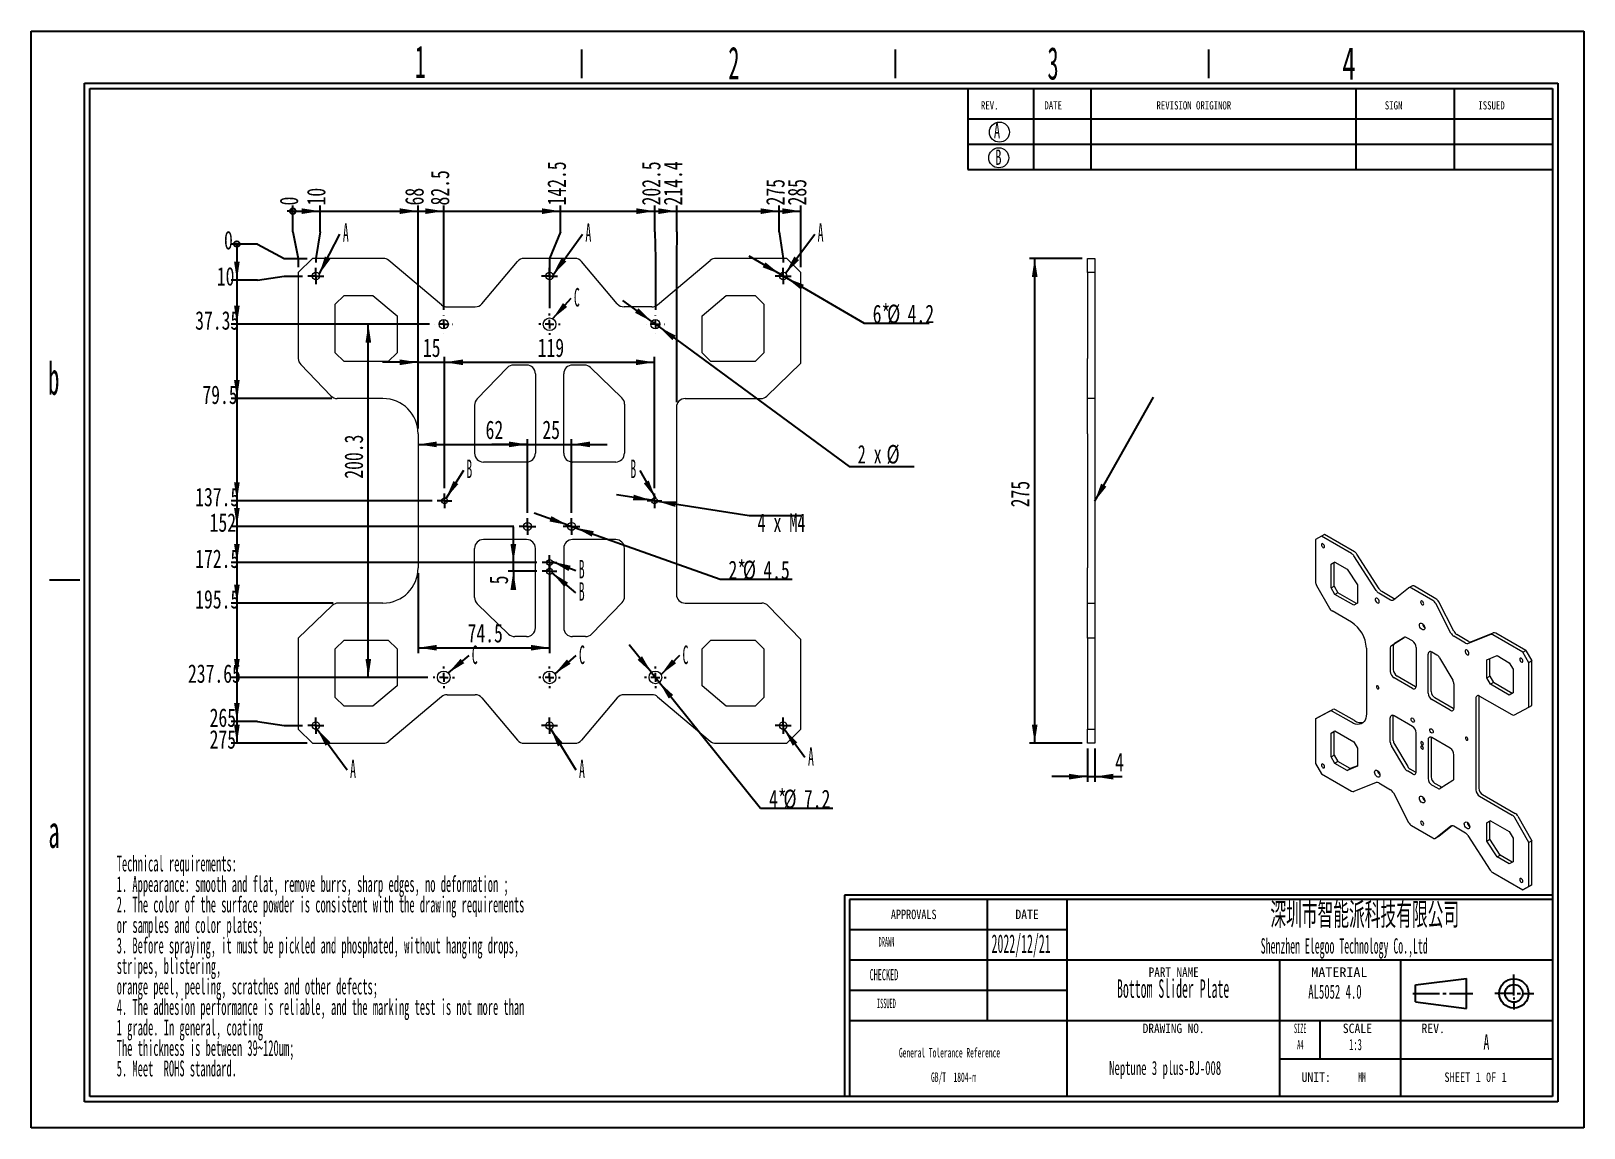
# Model space of a CAD drawing. Header units: millimetres. Extents: x 2 to 295, y 1 to 209.
import ezdxf

# ---------------------------------------------------------------- set-up
doc = ezdxf.new("R2010")
doc.units = ezdxf.units.MM
doc.layers.add('SLD-0', color=179, linetype='Continuous')
doc.styles.add('SLDTEXTSTYLE0', font='TXT', dxfattribs={"width": 0.56})
doc.styles.add('SLDTEXTSTYLE1', font='TXT', dxfattribs={"width": 0.469})
doc.styles.add('SLDTEXTSTYLE10', font='TXT', dxfattribs={"width": 1.089})
doc.styles.add('SLDTEXTSTYLE11', font='TXT', dxfattribs={"width": 0.56, "bigfont": 'bigfont'})
doc.styles.add('SLDTEXTSTYLE12', font='TXT', dxfattribs={"width": 0.805625})
doc.styles.add('SLDTEXTSTYLE13', font='TXT', dxfattribs={"width": 0.7})
doc.styles.add('SLDTEXTSTYLE14', font='TXT', dxfattribs={"width": 0.633333})
doc.styles.add('SLDTEXTSTYLE2', font='TXT', dxfattribs={"width": 0.484})
doc.styles.add('SLDTEXTSTYLE3', font='TXT', dxfattribs={"width": 0.40535})
doc.styles.add('SLDTEXTSTYLE4', font='TXT', dxfattribs={"width": 0.6})
doc.styles.add('SLDTEXTSTYLE5', font='TXT', dxfattribs={"width": 0.5025})
doc.styles.add('SLDTEXTSTYLE6', font='TXT', dxfattribs={"width": 0.9075})
doc.styles.add('SLDTEXTSTYLE7', font='TXT', dxfattribs={"width": 0.870455})
doc.styles.add('SLDTEXTSTYLE8', font='TXT', dxfattribs={"width": 0.7865})
doc.styles.add('SLDTEXTSTYLE9', font='TXT', dxfattribs={"width": 0.862222})
doc.dimstyles.new('SLDDIMSTYLE0', dxfattribs={"dimtxt": 3.5, "dimasz": 0.358974, "dimexe": 0, "dimexo": 0.0625, "dimgap": 0.875, "dimtad": 0, "dimtih": 1, "dimtoh": 1, "dimdec": 0, "dimlfac": 3, "dimrnd": 1e-09, "dimdsep": 46, "dimtxsty": 'SLDTEXTSTYLE1', "dimblk1": 'ORIGIN', "dimblk2": 'ORIGIN', "dimsah": 1, "dimcen": 0.09, "dimadec": 0, "dimazin": 2, "dimtfac": 1, "dimtdec": 0, "dimtofl": 0, "dimtmove": 0, "dimatfit": 3, "dimldrblk": 'ORIGIN', "dimfxl": 0, "dimfrac": 2, "dimtolj": 1, "dimtzin": 12, "dimarcsym": 0})
doc.dimstyles.new('SLDDIMSTYLE1', dxfattribs={"dimtxt": 3.5, "dimasz": 3.5, "dimexe": 0, "dimexo": 0.0625, "dimgap": 0.875, "dimtad": 0, "dimtih": 1, "dimtoh": 1, "dimlfac": 3, "dimrnd": 1e-09, "dimzin": 12, "dimdsep": 46, "dimtxsty": 'SLDTEXTSTYLE1', "dimsah": 1, "dimcen": 0.09, "dimadec": 0, "dimazin": 3, "dimtfac": 1, "dimtofl": 0, "dimtmove": 0, "dimatfit": 3, "dimfxl": 0, "dimfrac": 2, "dimtolj": 1, "dimtzin": 12, "dimarcsym": 0})
doc.dimstyles.new('SLDDIMSTYLE2', dxfattribs={"dimtxt": 3.5, "dimasz": 3.5, "dimexe": 0, "dimexo": 0.0625, "dimgap": 0.875, "dimtad": 0, "dimtih": 1, "dimtoh": 1, "dimlfac": 3, "dimrnd": 1e-09, "dimzin": 12, "dimdsep": 46, "dimtxsty": 'SLDTEXTSTYLE1', "dimsah": 1, "dimcen": 0, "dimadec": 0, "dimazin": 3, "dimtfac": 1, "dimtmove": 0, "dimatfit": 3, "dimfxl": 0, "dimfrac": 2, "dimtolj": 1, "dimtzin": 12, "dimarcsym": 0})
doc.dimstyles.new('SLDDIMSTYLE3', dxfattribs={"dimtxt": 3.5, "dimasz": 3.5, "dimexe": 0, "dimexo": 0.0625, "dimgap": 0.875, "dimtad": 2, "dimlfac": 3, "dimrnd": 1e-09, "dimzin": 12, "dimdsep": 46, "dimtxsty": 'SLDTEXTSTYLE1', "dimsah": 1, "dimcen": 0.09, "dimadec": 0, "dimazin": 3, "dimtfac": 1, "dimtmove": 0, "dimatfit": 0, "dimfxl": 0, "dimfrac": 2, "dimtolj": 1, "dimtzin": 12, "dimarcsym": 0})
doc.dimstyles.new('SLDDIMSTYLE4', dxfattribs={"dimtxt": 3.5, "dimasz": 3.5, "dimexe": 0, "dimexo": 0.0625, "dimgap": 0.875, "dimtad": 2, "dimlfac": 3, "dimrnd": 1e-09, "dimzin": 12, "dimdsep": 46, "dimtxsty": 'SLDTEXTSTYLE1', "dimsah": 1, "dimcen": 0.09, "dimadec": 0, "dimazin": 3, "dimtfac": 1, "dimtofl": 0, "dimtmove": 0, "dimatfit": 3, "dimfxl": 0, "dimfrac": 2, "dimtolj": 1, "dimtzin": 12, "dimarcsym": 0})
doc.dimstyles.new('SLDDIMSTYLE5', dxfattribs={"dimtxt": 0.18, "dimasz": 3.5, "dimexe": 0, "dimexo": 0.0625, "dimgap": 0, "dimtad": 0, "dimtih": 1, "dimtoh": 1, "dimdec": 0, "dimrnd": 1e-09, "dimzin": 0, "dimdsep": 46, "dimtxsty": 'Standard', "dimsah": 1, "dimcen": 0.09, "dimadec": 0, "dimazin": 0, "dimtfac": 3.5, "dimtdec": 0, "dimtofl": 0, "dimtmove": 0, "dimatfit": 3, "dimfxl": 0, "dimfrac": 2, "dimtolj": 1, "dimtzin": 0, "dimarcsym": 0})

msp = doc.modelspace()

# ---------------------------------------------------------------- texts
at = {"layer": 'SLD-0'}
for s, insert, char_height, attachment_point, style in [('1', (74.111, 205.9712), 6.172, 1, 'SLDTEXTSTYLE5'), ('2', (133.3881, 205.7276), 6.172, 1, 'SLDTEXTSTYLE5'), ('3', (193.7066, 205.6655), 6.172, 1, 'SLDTEXTSTYLE5'), ('4', (249.4405, 205.6593), 6.172, 1, 'SLDTEXTSTYLE4'), ('A', (183.5778, 191.2862), 2.9034, 1, 'SLDTEXTSTYLE4'), ('B', (183.8319, 186.2712), 2.9034, 1, 'SLDTEXTSTYLE4'), ('b', (4.8346, 146.0918), 6.172, 1, 'SLDTEXTSTYLE5'), ('a', (4.8798, 60.4234), 6.172, 1, 'SLDTEXTSTYLE5'), ('\\M+1905B圳\\M+18E73\\M+19271\\M+1945C\\M+19468\\M+189C8\\M+18B5A\\M+1974C\\M+18CC0\\M+18CF6\\M+18E69', (253.6756, 43.9429), 4.82808, 2, 'SLDTEXTSTYLE11'), ('2022/12/21', (183.1396, 37.8954), 3.5, 1, 'SLDTEXTSTYLE1'), ('Bottom Slider Plate', (206.8514, 29.3968), 3.5, 1, 'SLDTEXTSTYLE1'), ('AL5052 4.0', (248.0398, 28.3745), 2.64583, 2, 'SLDTEXTSTYLE0'), ('A', (276.1139, 18.9954), 2.9104, 1, 'SLDTEXTSTYLE0'), ('Neptune 3 plus-BJ-008', (215.9499, 13.9643), 2.645833, 2, 'SLDTEXTSTYLE0')]:
    msp.add_mtext(s, dxfattribs=dict(at, insert=insert, char_height=char_height, attachment_point=attachment_point, style=style))
at = {"layer": 'SLD-0', "color": 179}
for s, insert, char_height, attachment_point, style in [('REV.', (181.1288, 195.4001), 1.55363, 1, 'SLDTEXTSTYLE8'), ('DATE', (193.1265, 195.4001), 1.55363, 1, 'SLDTEXTSTYLE8'), ('REVISION ORIGINOR', (214.3082, 195.4001), 1.553633, 1, 'SLDTEXTSTYLE8'), ('SIGN', (257.4664, 195.4001), 1.55363, 1, 'SLDTEXTSTYLE8'), ('ISSUED', (275.1481, 195.4001), 1.55363, 1, 'SLDTEXTSTYLE8'), ('APPROVALS', (168.4266, 42.5627), 1.79265, 2, 'SLDTEXTSTYLE8'), ('DATE', (189.8496, 42.5627), 1.79265, 2, 'SLDTEXTSTYLE6'), ('DRAWN', (163.2735, 37.3767), 1.79265, 2, 'SLDTEXTSTYLE3'), ('Shenzhen Elegoo Technology Co.,Ltd', (249.7983, 37.1647), 2.910417, 2, 'SLDTEXTSTYLE1'), ('CHECKED', (162.7925, 31.335), 2.11667, 2, 'SLDTEXTSTYLE1'), ('PART NAME', (217.5708, 31.6454), 1.79265, 2, 'SLDTEXTSTYLE9'), ('MATERIAL', (248.8802, 31.6454), 1.79265, 2, 'SLDTEXTSTYLE10'), ('ISSUED', (163.2621, 25.7374), 1.79265, 2, 'SLDTEXTSTYLE3'), ('DRAWING NO.', (217.5553, 21.0216), 1.792654, 2, 'SLDTEXTSTYLE7'), ('SIZE', (241.4789, 21.0216), 1.79265, 2, 'SLDTEXTSTYLE3'), ('SCALE', (252.2889, 21.0216), 1.79265, 2, 'SLDTEXTSTYLE6'), ('REV.', (266.6102, 21.0216), 1.79265, 2, 'SLDTEXTSTYLE6'), ('A4', (241.4898, 17.9531), 1.79265, 2, 'SLDTEXTSTYLE3'), ('1:3', (251.93, 18.1206), 2.11667, 2, 'SLDTEXTSTYLE0'), ('UNIT:', (244.4987, 11.7907), 1.79265, 2, 'SLDTEXTSTYLE6'), ('MM', (253.1609, 11.7907), 1.79265, 2, 'SLDTEXTSTYLE2'), ('SHEET 1 0F 1', (274.62, 11.7907), 1.792654, 2, 'SLDTEXTSTYLE12')]:
    msp.add_mtext(s, dxfattribs=dict(at, insert=insert, char_height=char_height, attachment_point=attachment_point, style=style))

# ---------------------------------------------------------------- blocks, each defined once
blk = doc.blocks.new('SW_NOTE_0')
at = {"layer": 'SLD-0', "color": 0, "char_height": 3, "attachment_point": 1, "style": 'SLDTEXTSTYLE2'}
for s, insert in [('Technical requirements:', (0, 3.87)), ('1. Appearance: smooth and flat, remove burrs, sharp edges, no deformation ;', (0, -0.01)), ('2. The color of the surface powder is consistent with the drawing requirements', (0, -3.88)), ('or samples and color plates;', (0, -7.76)), ('3. Before spraying, it must be pickled and phosphated, without hanging drops,', (0, -11.63)), ('stripes, blistering,', (0, -15.51)), ('orange peel, peeling, scratches and other defects;', (0, -19.38)), ('4. The adhesion performance is reliable, and the marking test is not more than', (0, -23.26)), ('1 grade. In general, coating', (0, -27.13)), ('The thickness is between 39~120um;', (0, -31.01)), ('5. Meet  ROHS standard.', (0, -34.88))]:
    blk.add_mtext(s, dxfattribs=dict(at, insert=insert))
blk = doc.blocks.new('SW_NOTE_1')
at = {"layer": 'SLD-0', "color": 0, "char_height": 1.7927, "attachment_point": 2, "style": 'SLDTEXTSTYLE2'}
for s, insert in [('General Tolerance Reference', (12.75, 2.31)), ('GB/T  1804-m', (13.51, -2.32))]:
    blk.add_mtext(s, dxfattribs=dict(at, insert=insert))
blk = doc.blocks.new('_ORIGIN')
at = {"color": 0, "linetype": 'ByBlock', "lineweight": -2}
blk.add_line((0, 0), (-1, 0), dxfattribs=at)
blk.add_circle((0, 0), 0.5, dxfattribs=at)
blk = doc.blocks.new('_D')
at = {"layer": 'SLD-0'}
for p, q in [((51.05, 170.7), (51.05, 175.7)), ((51.05, 170.7), (52.09, 165.7)), ((52.09, 165.7), (52.09, 164.03))]:
    blk.add_line(p, q, dxfattribs=at)
at = {"layer": 'SLD-0', "xscale": 1.076923076923077, "yscale": 1.076923076923077}
blk.add_blockref('_ORIGIN', (51.05, 174.62), dxfattribs=at)
at = {"layer": 'SLD-0', "insert": (48.58, 175.7), "char_height": 3.5, "attachment_point": 1, "rotation": 90, "style": 'SLDTEXTSTYLE13'}
blk.add_mtext('0', dxfattribs=at)
blk = doc.blocks.new('_D_1')
at = {"layer": 'SLD-0'}
for p, q in [((51.05, 174.62), (56.21, 174.62)), ((56.21, 170.7), (56.21, 175.7)), ((56.21, 170.7), (55.43, 165.7)), ((55.43, 165.7), (55.43, 164.9))]:
    blk.add_line(p, q, dxfattribs=at)
blk.add_solid([(56.21, 174.62), (52.71, 175.16), (52.71, 174.08)], dxfattribs=at)
at = {"layer": 'SLD-0', "insert": (53.73, 175.7), "char_height": 3.5, "attachment_point": 1, "rotation": 90, "style": 'SLDTEXTSTYLE13'}
blk.add_mtext('10', dxfattribs=at)
blk = doc.blocks.new('_D_2')
at = {"layer": 'SLD-0'}
for p, q in [((56.21, 174.62), (74.76, 174.62)), ((74.76, 133.53), (74.76, 175.7))]:
    blk.add_line(p, q, dxfattribs=at)
blk.add_solid([(74.76, 174.62), (71.26, 175.16), (71.26, 174.08)], dxfattribs=at)
at = {"layer": 'SLD-0', "insert": (72.29, 175.7), "char_height": 3.5, "attachment_point": 1, "rotation": 90, "style": 'SLDTEXTSTYLE13'}
blk.add_mtext('68', dxfattribs=at)
blk = doc.blocks.new('_D_3')
at = {"layer": 'SLD-0'}
for p, q in [((74.76, 174.62), (79.59, 174.62)), ((79.59, 155.95), (79.59, 175.7))]:
    blk.add_line(p, q, dxfattribs=at)
blk.add_solid([(79.59, 174.62), (76.09, 175.16), (76.09, 174.08)], dxfattribs=at)
at = {"layer": 'SLD-0', "insert": (77.12, 175.7), "char_height": 3.5, "attachment_point": 1, "rotation": 90, "style": 'SLDTEXTSTYLE13'}
blk.add_mtext('82.5', dxfattribs=at)
blk = doc.blocks.new('_D_4')
at = {"layer": 'SLD-0'}
for p, q in [((79.59, 174.62), (101.65, 174.62)), ((101.65, 170.7), (101.65, 175.7)), ((101.65, 170.7), (99.59, 165.7)), ((99.59, 165.7), (99.59, 156.28))]:
    blk.add_line(p, q, dxfattribs=at)
blk.add_solid([(101.65, 174.62), (98.15, 175.16), (98.15, 174.08)], dxfattribs=at)
at = {"layer": 'SLD-0', "insert": (99.18, 175.7), "char_height": 3.5, "attachment_point": 1, "rotation": 90, "style": 'SLDTEXTSTYLE13'}
blk.add_mtext('142.5', dxfattribs=at)
blk = doc.blocks.new('_D_5')
at = {"layer": 'SLD-0'}
for p, q in [((101.65, 174.62), (119.52, 174.62)), ((119.52, 170.7), (119.52, 175.7)), ((119.52, 170.7), (119.59, 165.7)), ((119.59, 165.7), (119.59, 155.95))]:
    blk.add_line(p, q, dxfattribs=at)
blk.add_solid([(119.52, 174.62), (116.02, 175.16), (116.02, 174.08)], dxfattribs=at)
at = {"layer": 'SLD-0', "insert": (117.05, 175.7), "char_height": 3.5, "attachment_point": 1, "rotation": 90, "style": 'SLDTEXTSTYLE13'}
blk.add_mtext('202.5', dxfattribs=at)
blk = doc.blocks.new('_D_6')
at = {"layer": 'SLD-0'}
for p, q in [((119.52, 174.62), (123.64, 174.62)), ((123.64, 170.7), (123.64, 175.7)), ((123.64, 170.7), (123.56, 165.7)), ((123.56, 165.7), (123.56, 138.53))]:
    blk.add_line(p, q, dxfattribs=at)
blk.add_solid([(123.64, 174.62), (120.14, 175.16), (120.14, 174.08)], dxfattribs=at)
at = {"layer": 'SLD-0', "insert": (121.16, 175.7), "char_height": 3.5, "attachment_point": 1, "rotation": 90, "style": 'SLDTEXTSTYLE13'}
blk.add_mtext('214.4', dxfattribs=at)
blk = doc.blocks.new('_D_7')
at = {"layer": 'SLD-0'}
for p, q in [((123.64, 174.62), (142.98, 174.62)), ((142.98, 170.7), (142.98, 175.7)), ((142.98, 170.7), (143.76, 165.7)), ((143.76, 165.7), (143.76, 164.9))]:
    blk.add_line(p, q, dxfattribs=at)
blk.add_solid([(142.98, 174.62), (139.48, 175.16), (139.48, 174.08)], dxfattribs=at)
at = {"layer": 'SLD-0', "insert": (140.51, 175.7), "char_height": 3.5, "attachment_point": 1, "rotation": 90, "style": 'SLDTEXTSTYLE13'}
blk.add_mtext('275', dxfattribs=at)
blk = doc.blocks.new('_D_8')
at = {"layer": 'SLD-0'}
for p, q in [((142.98, 174.62), (147.09, 174.62)), ((147.09, 164.03), (147.09, 175.7))]:
    blk.add_line(p, q, dxfattribs=at)
blk.add_solid([(147.09, 174.62), (143.59, 175.16), (143.59, 174.08)], dxfattribs=at)
at = {"layer": 'SLD-0', "insert": (144.62, 175.7), "char_height": 3.5, "attachment_point": 1, "rotation": 90, "style": 'SLDTEXTSTYLE13'}
blk.add_mtext('285', dxfattribs=at)
blk = doc.blocks.new('_D_9')
at = {"layer": 'SLD-0'}
for p, q in [((44.42, 168.41), (39.42, 168.41)), ((44.42, 168.41), (49.42, 165.7)), ((49.42, 165.7), (53.76, 165.7))]:
    blk.add_line(p, q, dxfattribs=at)
at = {"layer": 'SLD-0', "xscale": 1.076923076923077, "yscale": 1.076923076923077}
blk.add_blockref('_ORIGIN', (40.5, 168.41), dxfattribs=at)
at = {"layer": 'SLD-0', "insert": (38.06, 170.89), "char_height": 3.5, "attachment_point": 1, "style": 'SLDTEXTSTYLE13'}
blk.add_mtext('0', dxfattribs=at)
blk = doc.blocks.new('_D_10')
at = {"layer": 'SLD-0'}
for p, q in [((40.5, 168.41), (40.5, 161.58)), ((44.42, 161.58), (39.42, 161.58)), ((44.42, 161.58), (49.42, 162.36)), ((49.42, 162.36), (52.89, 162.36))]:
    blk.add_line(p, q, dxfattribs=at)
blk.add_solid([(40.5, 161.58), (41.03, 165.08), (39.96, 165.08)], dxfattribs=at)
at = {"layer": 'SLD-0', "insert": (36.7, 164.06), "char_height": 3.5, "attachment_point": 1, "style": 'SLDTEXTSTYLE13'}
blk.add_mtext('10', dxfattribs=at)
blk = doc.blocks.new('_D_11')
at = {"layer": 'SLD-0'}
for p, q in [((40.5, 161.58), (40.5, 153.25)), ((76.89, 153.25), (39.42, 153.25))]:
    blk.add_line(p, q, dxfattribs=at)
blk.add_solid([(40.5, 153.25), (41.03, 156.75), (39.96, 156.75)], dxfattribs=at)
at = {"layer": 'SLD-0', "insert": (32.61, 155.72), "char_height": 3.5, "attachment_point": 1, "style": 'SLDTEXTSTYLE13'}
blk.add_mtext('37.35', dxfattribs=at)
blk = doc.blocks.new('_D_12')
at = {"layer": 'SLD-0'}
for p, q in [((40.5, 153.25), (40.5, 139.2)), ((58.47, 139.2), (39.42, 139.2))]:
    blk.add_line(p, q, dxfattribs=at)
blk.add_solid([(40.5, 139.2), (41.03, 142.7), (39.96, 142.7)], dxfattribs=at)
at = {"layer": 'SLD-0', "insert": (33.97, 141.67), "char_height": 3.5, "attachment_point": 1, "style": 'SLDTEXTSTYLE13'}
blk.add_mtext('79.5', dxfattribs=at)
blk = doc.blocks.new('_D_13')
at = {"layer": 'SLD-0'}
for p, q in [((40.5, 139.2), (40.5, 119.86)), ((77.38, 119.86), (39.42, 119.86))]:
    blk.add_line(p, q, dxfattribs=at)
blk.add_solid([(40.5, 119.86), (41.03, 123.36), (39.96, 123.36)], dxfattribs=at)
at = {"layer": 'SLD-0', "insert": (32.61, 122.34), "char_height": 3.5, "attachment_point": 1, "style": 'SLDTEXTSTYLE13'}
blk.add_mtext('137.5', dxfattribs=at)
blk = doc.blocks.new('_D_14')
at = {"layer": 'SLD-0'}
for p, q in [((40.5, 119.86), (40.5, 115.03)), ((92.84, 115.03), (39.42, 115.03))]:
    blk.add_line(p, q, dxfattribs=at)
blk.add_solid([(40.5, 115.03), (41.03, 118.53), (39.96, 118.53)], dxfattribs=at)
at = {"layer": 'SLD-0', "insert": (35.34, 117.5), "char_height": 3.5, "attachment_point": 1, "style": 'SLDTEXTSTYLE13'}
blk.add_mtext('152', dxfattribs=at)
blk = doc.blocks.new('_D_15')
at = {"layer": 'SLD-0'}
for p, q in [((40.5, 115.03), (40.5, 108.2)), ((97.21, 108.2), (39.42, 108.2))]:
    blk.add_line(p, q, dxfattribs=at)
blk.add_solid([(40.5, 108.2), (41.03, 111.7), (39.96, 111.7)], dxfattribs=at)
at = {"layer": 'SLD-0', "insert": (32.61, 110.67), "char_height": 3.5, "attachment_point": 1, "style": 'SLDTEXTSTYLE13'}
blk.add_mtext('172.5', dxfattribs=at)
blk = doc.blocks.new('_D_16')
at = {"layer": 'SLD-0'}
for p, q in [((40.5, 108.2), (40.5, 100.53)), ((58.67, 100.53), (39.42, 100.53))]:
    blk.add_line(p, q, dxfattribs=at)
blk.add_solid([(40.5, 100.53), (41.03, 104.03), (39.96, 104.03)], dxfattribs=at)
at = {"layer": 'SLD-0', "insert": (32.61, 103), "char_height": 3.5, "attachment_point": 1, "style": 'SLDTEXTSTYLE13'}
blk.add_mtext('195.5', dxfattribs=at)
blk = doc.blocks.new('_D_17')
at = {"layer": 'SLD-0'}
for p, q in [((40.5, 100.53), (40.5, 86.48)), ((76.56, 86.48), (39.42, 86.48))]:
    blk.add_line(p, q, dxfattribs=at)
blk.add_solid([(40.5, 86.48), (41.03, 89.98), (39.96, 89.98)], dxfattribs=at)
at = {"layer": 'SLD-0', "insert": (31.25, 88.95), "char_height": 3.5, "attachment_point": 1, "style": 'SLDTEXTSTYLE13'}
blk.add_mtext('237.65', dxfattribs=at)
blk = doc.blocks.new('_D_18')
at = {"layer": 'SLD-0'}
for p, q in [((40.5, 86.48), (40.5, 78.14)), ((44.42, 78.14), (39.42, 78.14)), ((44.42, 78.14), (49.42, 77.36)), ((49.42, 77.36), (52.89, 77.36))]:
    blk.add_line(p, q, dxfattribs=at)
blk.add_solid([(40.5, 78.14), (41.03, 81.64), (39.96, 81.64)], dxfattribs=at)
at = {"layer": 'SLD-0', "insert": (35.34, 80.62), "char_height": 3.5, "attachment_point": 1, "style": 'SLDTEXTSTYLE13'}
blk.add_mtext('265', dxfattribs=at)
blk = doc.blocks.new('_D_19')
at = {"layer": 'SLD-0'}
for p, q in [((40.5, 78.14), (40.5, 74.03)), ((53.76, 74.03), (39.42, 74.03))]:
    blk.add_line(p, q, dxfattribs=at)
blk.add_solid([(40.5, 74.03), (41.03, 77.53), (39.96, 77.53)], dxfattribs=at)
at = {"layer": 'SLD-0', "insert": (35.34, 76.5), "char_height": 3.5, "attachment_point": 1, "style": 'SLDTEXTSTYLE13'}
blk.add_mtext('275', dxfattribs=at)
blk = doc.blocks.new('_D_20')
at = {"layer": 'SLD-0'}
for p, q in [((143.16, 162.72), (137.34, 166.1)), ((143.16, 162.72), (144.37, 162.01)), ((144.37, 162.01), (159.09, 153.44)), ((159.09, 153.44), (171.35, 153.44))]:
    blk.add_line(p, q, dxfattribs=at)
for points in [[(143.16, 162.72), (140.4, 164.94), (139.86, 164.01)], [(144.37, 162.01), (147.12, 159.78), (147.66, 160.71)]]:
    blk.add_solid(points, dxfattribs=at)
at = {"layer": 'SLD-0', "char_height": 3.5, "attachment_point": 1, "style": 'SLDTEXTSTYLE13'}
for s, insert in [('6*', (160.67, 156.95)), ('%%c', (163.4, 156.95)), ('4.2', (167.27, 156.95))]:
    blk.add_mtext(s, dxfattribs=dict(at, insert=insert))
blk = doc.blocks.new('_D_21')
at = {"layer": 'SLD-0'}
for p, q in [((92.75, 108.2), (92.75, 114.93)), ((97.21, 108.2), (91.75, 108.2)), ((97.21, 106.53), (91.75, 106.53)), ((92.75, 106.53), (92.75, 108.2)), ((92.75, 106.53), (92.75, 104.07))]:
    blk.add_line(p, q, dxfattribs=at)
for points in [[(92.75, 108.2), (93.29, 111.7), (92.21, 111.7)], [(92.75, 106.53), (92.21, 103.03), (93.29, 103.03)]]:
    blk.add_solid(points, dxfattribs=at)
at = {"layer": 'SLD-0', "insert": (88.24, 104.07), "char_height": 3.5, "attachment_point": 1, "rotation": 90, "style": 'SLDTEXTSTYLE13'}
blk.add_mtext('5', dxfattribs=at)
blk = doc.blocks.new('_D_22')
at = {"layer": 'SLD-0'}
for p, q in [((79.76, 122.25), (79.76, 147.05)), ((119.43, 122.25), (119.43, 147.05)), ((79.76, 146.05), (119.43, 146.05))]:
    blk.add_line(p, q, dxfattribs=at)
for points in [[(79.76, 146.05), (83.26, 145.51), (83.26, 146.59)], [(119.43, 146.05), (115.93, 146.59), (115.93, 145.51)]]:
    blk.add_solid(points, dxfattribs=at)
at = {"layer": 'SLD-0', "insert": (97.35, 150.56), "char_height": 3.5, "attachment_point": 1, "style": 'SLDTEXTSTYLE13'}
blk.add_mtext('119', dxfattribs=at)
blk = doc.blocks.new('_D_23')
at = {"layer": 'SLD-0'}
for p, q in [((95.43, 130.52), (88.7, 130.52)), ((95.43, 117.61), (95.43, 131.52)), ((95.43, 130.52), (103.76, 130.52)), ((103.76, 117.61), (103.76, 131.52)), ((103.76, 130.52), (110.49, 130.52))]:
    blk.add_line(p, q, dxfattribs=at)
for points in [[(95.43, 130.52), (91.93, 131.06), (91.93, 129.99)], [(103.76, 130.52), (107.26, 129.99), (107.26, 131.06)]]:
    blk.add_solid(points, dxfattribs=at)
at = {"layer": 'SLD-0', "insert": (98.23, 135.04), "char_height": 3.5, "attachment_point": 1, "style": 'SLDTEXTSTYLE13'}
blk.add_mtext('25', dxfattribs=at)
blk = doc.blocks.new('_D_24')
at = {"layer": 'SLD-0'}
for p, q in [((74.76, 130.52), (95.43, 130.52)), ((95.43, 117.61), (95.43, 131.52))]:
    blk.add_line(p, q, dxfattribs=at)
for points in [[(74.76, 130.52), (78.26, 129.99), (78.26, 131.06)], [(95.43, 130.52), (91.93, 131.06), (91.93, 129.99)]]:
    blk.add_solid(points, dxfattribs=at)
at = {"layer": 'SLD-0', "insert": (87.5, 135.04), "char_height": 3.5, "attachment_point": 1, "style": 'SLDTEXTSTYLE13'}
blk.add_mtext('62', dxfattribs=at)
blk = doc.blocks.new('_D_25')
at = {"layer": 'SLD-0'}
for p, q in [((74.76, 133.53), (74.76, 147.05)), ((79.76, 122.25), (79.76, 147.05)), ((74.76, 146.05), (68.03, 146.05)), ((74.76, 146.05), (79.76, 146.05)), ((79.76, 146.05), (86.49, 146.05))]:
    blk.add_line(p, q, dxfattribs=at)
for points in [[(74.76, 146.05), (71.26, 146.59), (71.26, 145.51)], [(79.76, 146.05), (83.26, 145.51), (83.26, 146.59)]]:
    blk.add_solid(points, dxfattribs=at)
at = {"layer": 'SLD-0', "insert": (75.65, 150.56), "char_height": 3.5, "attachment_point": 1, "style": 'SLDTEXTSTYLE13'}
blk.add_mtext('15', dxfattribs=at)
blk = doc.blocks.new('_D_26')
at = {"layer": 'SLD-0'}
for p, q in [((103.06, 115.28), (96.71, 117.54)), ((103.06, 115.28), (104.47, 114.78)), ((104.47, 114.78), (131.82, 105.03)), ((131.82, 105.03), (145.44, 105.03))]:
    blk.add_line(p, q, dxfattribs=at)
for points in [[(103.06, 115.28), (99.94, 116.96), (99.58, 115.95)], [(104.47, 114.78), (107.58, 113.1), (107.95, 114.11)]]:
    blk.add_solid(points, dxfattribs=at)
at = {"layer": 'SLD-0', "char_height": 3.5, "attachment_point": 1, "style": 'SLDTEXTSTYLE13'}
for s, insert in [('2*', (133.41, 108.54)), ('%%c', (136.13, 108.54)), ('4.5', (140, 108.54))]:
    blk.add_mtext(s, dxfattribs=dict(at, insert=insert))
blk = doc.blocks.new('SW_RADIAL_DIMENSION_0')
at = {"layer": 'SLD-0', "color": 0}
for p, q in [((-38.94, 27.85), (-44.37, 31.83)), ((-38.94, 27.85), (-37.55, 26.83)), ((-37.55, 26.83), (-1.59, 0.43)), ((-1.59, 0.43), (10.68, 0.43))]:
    blk.add_line(p, q, dxfattribs=at)
for points in [[(-38.94, 27.85), (-41.45, 30.36), (-42.09, 29.49)], [(-37.55, 26.83), (-35.04, 24.32), (-34.41, 25.19)]]:
    blk.add_solid(points, dxfattribs=at)
at = {"layer": 'SLD-0', "color": 0, "char_height": 3.5, "attachment_point": 1}
for s, insert, style in [('2 x', (0, 4.51), 'SLDTEXTSTYLE14'), ('%%c', (5.44, 4.51), 'SLDTEXTSTYLE13')]:
    blk.add_mtext(s, dxfattribs=dict(at, insert=insert, style=style))
blk = doc.blocks.new('SW_RADIAL_DIMENSION_1')
at = {"layer": 'SLD-0', "color": 0}
for p, q in [((-20.01, 6.97), (-26.66, 8.01)), ((-20.01, 6.97), (-18.93, 6.8)), ((-18.93, 6.8), (-1.59, 4.08)), ((-1.59, 4.08), (8.17, 4.08))]:
    blk.add_line(p, q, dxfattribs=at)
for points in [[(-20.01, 6.97), (-23.39, 8.04), (-23.55, 6.98)], [(-18.93, 6.8), (-15.55, 5.72), (-15.38, 6.79)]]:
    blk.add_solid(points, dxfattribs=at)
at = {"layer": 'SLD-0', "color": 0, "insert": (0, 4.51), "char_height": 3.5, "attachment_point": 1, "style": 'SLDTEXTSTYLE14'}
blk.add_mtext('4 x M4', dxfattribs=at)
blk = doc.blocks.new('_D_27')
at = {"layer": 'SLD-0'}
for p, q in [((74.76, 106.2), (74.76, 91.08)), ((99.59, 105.81), (99.59, 91.08)), ((74.76, 92.08), (99.59, 92.08))]:
    blk.add_line(p, q, dxfattribs=at)
for points in [[(74.76, 92.08), (78.26, 91.55), (78.26, 92.62)], [(99.59, 92.08), (96.09, 92.62), (96.09, 91.55)]]:
    blk.add_solid(points, dxfattribs=at)
at = {"layer": 'SLD-0', "insert": (84.1, 96.6), "char_height": 3.5, "attachment_point": 1, "style": 'SLDTEXTSTYLE13'}
blk.add_mtext('74.5', dxfattribs=at)
blk = doc.blocks.new('_D_28')
at = {"layer": 'SLD-0'}
for p, q in [((118.84, 87.41), (114.62, 92.66)), ((118.84, 87.41), (120.35, 85.54)), ((120.35, 85.54), (139.49, 61.74)), ((139.49, 61.74), (153.11, 61.74))]:
    blk.add_line(p, q, dxfattribs=at)
for points in [[(118.84, 87.41), (117.07, 90.48), (116.23, 89.8)], [(120.35, 85.54), (122.12, 82.48), (122.96, 83.15)]]:
    blk.add_solid(points, dxfattribs=at)
at = {"layer": 'SLD-0', "char_height": 3.5, "attachment_point": 1, "style": 'SLDTEXTSTYLE13'}
for s, insert in [('4*', (141.08, 65.25)), ('%%c', (143.8, 65.25)), ('7.2', (147.67, 65.25))]:
    blk.add_mtext(s, dxfattribs=dict(at, insert=insert))
blk = doc.blocks.new('_D_29')
at = {"layer": 'SLD-0'}
for p, q in [((76.89, 153.25), (64.34, 153.25)), ((65.34, 86.48), (65.34, 153.25)), ((76.56, 86.48), (64.34, 86.48))]:
    blk.add_line(p, q, dxfattribs=at)
for points in [[(65.34, 153.25), (64.8, 149.75), (65.88, 149.75)], [(65.34, 86.48), (65.88, 89.98), (64.8, 89.98)]]:
    blk.add_solid(points, dxfattribs=at)
at = {"layer": 'SLD-0', "insert": (60.83, 124.04), "char_height": 3.5, "attachment_point": 1, "rotation": 90, "style": 'SLDTEXTSTYLE13'}
blk.add_mtext('200.3', dxfattribs=at)
blk = doc.blocks.new('SW_NOTE_2')
at = {"layer": 'SLD-0', "color": 0, "insert": (0.53, 2.07), "char_height": 3.5, "attachment_point": 1, "style": 'SLDTEXTSTYLE1'}
blk.add_mtext('A', dxfattribs=at)
blk = doc.blocks.new('SW_NOTE_3')
at = {"layer": 'SLD-0', "color": 0, "insert": (0.54, 2.07), "char_height": 3.5, "attachment_point": 1, "style": 'SLDTEXTSTYLE1'}
blk.add_mtext('A', dxfattribs=at)
blk = doc.blocks.new('SW_NOTE_4')
at = {"layer": 'SLD-0', "color": 0, "insert": (0.57, 2.07), "char_height": 3.5, "attachment_point": 1, "style": 'SLDTEXTSTYLE1'}
blk.add_mtext('A', dxfattribs=at)
blk = doc.blocks.new('SW_NOTE_5')
at = {"layer": 'SLD-0', "color": 0, "insert": (0.54, 1.95), "char_height": 3.5, "attachment_point": 1, "style": 'SLDTEXTSTYLE1'}
blk.add_mtext('A', dxfattribs=at)
blk = doc.blocks.new('SW_NOTE_6')
at = {"layer": 'SLD-0', "color": 0, "insert": (0.61, 1.95), "char_height": 3.5, "attachment_point": 1, "style": 'SLDTEXTSTYLE1'}
blk.add_mtext('A', dxfattribs=at)
blk = doc.blocks.new('SW_NOTE_7')
at = {"layer": 'SLD-0', "color": 0, "insert": (0.57, 1.95), "char_height": 3.5, "attachment_point": 1, "style": 'SLDTEXTSTYLE1'}
blk.add_mtext('A', dxfattribs=at)
blk = doc.blocks.new('SW_NOTE_8')
at = {"layer": 'SLD-0', "color": 0, "insert": (-1.81, 2.09), "char_height": 3.5, "attachment_point": 1, "style": 'SLDTEXTSTYLE1'}
blk.add_mtext('B', dxfattribs=at)
blk = doc.blocks.new('SW_NOTE_9')
at = {"layer": 'SLD-0', "color": 0, "insert": (0.56, 2.09), "char_height": 3.5, "attachment_point": 1, "style": 'SLDTEXTSTYLE1'}
blk.add_mtext('B', dxfattribs=at)
blk = doc.blocks.new('SW_NOTE_10')
at = {"layer": 'SLD-0', "color": 0, "insert": (0.56, 2.02), "char_height": 3.5, "attachment_point": 1, "style": 'SLDTEXTSTYLE1'}
blk.add_mtext('B', dxfattribs=at)
blk = doc.blocks.new('SW_NOTE_11')
at = {"layer": 'SLD-0', "color": 0, "insert": (0.56, 2.06), "char_height": 3.5, "attachment_point": 1, "style": 'SLDTEXTSTYLE1'}
blk.add_mtext('B', dxfattribs=at)
blk = doc.blocks.new('SW_NOTE_12')
at = {"layer": 'SLD-0', "color": 0, "insert": (0.54, 1.9), "char_height": 3.5, "attachment_point": 1, "style": 'SLDTEXTSTYLE1'}
blk.add_mtext('C', dxfattribs=at)
blk = doc.blocks.new('SW_NOTE_13')
at = {"layer": 'SLD-0', "color": 0, "insert": (0.61, 1.9), "char_height": 3.5, "attachment_point": 1, "style": 'SLDTEXTSTYLE1'}
blk.add_mtext('C', dxfattribs=at)
blk = doc.blocks.new('SW_NOTE_14')
at = {"layer": 'SLD-0', "color": 0, "insert": (0.55, 1.9), "char_height": 3.5, "attachment_point": 1, "style": 'SLDTEXTSTYLE1'}
blk.add_mtext('C', dxfattribs=at)
blk = doc.blocks.new('SW_NOTE_15')
at = {"layer": 'SLD-0', "color": 0, "insert": (0.57, 2.01), "char_height": 3.5, "attachment_point": 1, "style": 'SLDTEXTSTYLE1'}
blk.add_mtext('C', dxfattribs=at)
blk = doc.blocks.new('SW_CENTERMARKSYMBOL_0')
at = {"layer": 'SLD-0', "color": 0}
for p, q in [((-1.67, 0), (-2.03, 0)), ((0, 0), (-0.83, 0)), ((0, 1.67), (0, 2.03)), ((0, 0), (0, 0.83)), ((0, 0), (0, -0.83)), ((0, 0), (0.83, 0)), ((1.67, 0), (2.03, 0)), ((0, -1.67), (0, -2.03))]:
    blk.add_line(p, q, dxfattribs=at)
blk = doc.blocks.new('SW_CENTERMARKSYMBOL_1')
at = {"layer": 'SLD-0', "color": 0}
for p, q in [((-1.67, 0), (-1.7, 0)), ((0, 0), (-0.83, 0)), ((0, 1.67), (0, 1.7)), ((0, 0), (0, 0.83)), ((0, 0), (0, -0.83)), ((0, 0), (0.83, 0)), ((1.67, 0), (1.7, 0)), ((0, -1.67), (0, -1.7))]:
    blk.add_line(p, q, dxfattribs=at)
blk = doc.blocks.new('SW_CENTERMARKSYMBOL_2')
at = {"layer": 'SLD-0', "color": 0}
for p, q in [((-1.67, 0), (-1.7, 0)), ((0, 0), (-0.83, 0)), ((0, 1.67), (0, 1.7)), ((0, 0), (0, 0.83)), ((0, 0), (0, -0.83)), ((0, 0), (0.83, 0)), ((1.67, 0), (1.7, 0)), ((0, -1.67), (0, -1.7))]:
    blk.add_line(p, q, dxfattribs=at)
blk = doc.blocks.new('SW_CENTERMARKSYMBOL_3')
at = {"layer": 'SLD-0', "color": 0}
for p, q in [((-0.83, 0), (-1.58, 0)), ((0, 0), (-0.83, 0)), ((0, 0.83), (0, 1.58)), ((0, 0), (0, 0.83)), ((0, 0), (0, -0.83)), ((0, 0), (0.83, 0)), ((0.83, 0), (1.58, 0)), ((0, -0.83), (0, -1.58))]:
    blk.add_line(p, q, dxfattribs=at)
blk = doc.blocks.new('SW_CENTERMARKSYMBOL_4')
at = {"layer": 'SLD-0', "color": 0}
for p, q in [((-0.83, 0), (-1.58, 0)), ((0, 0), (-0.83, 0)), ((0, 0.83), (0, 1.58)), ((0, 0), (0, 0.83)), ((0, 0), (0, -0.83)), ((0, 0), (0.83, 0)), ((0.83, 0), (1.58, 0)), ((0, -0.83), (0, -1.58))]:
    blk.add_line(p, q, dxfattribs=at)
blk = doc.blocks.new('SW_CENTERMARKSYMBOL_5')
at = {"layer": 'SLD-0', "color": 0}
for p, q in [((-0.83, 0), (-1.38, 0)), ((0, 0), (-0.83, 0)), ((0, 0.83), (0, 1.38)), ((0, 0), (0, 0.83)), ((0, 0), (0, -0.83)), ((0, 0), (0.83, 0)), ((0.83, 0), (1.38, 0)), ((0, -0.83), (0, -1.38))]:
    blk.add_line(p, q, dxfattribs=at)
blk = doc.blocks.new('SW_CENTERMARKSYMBOL_6')
at = {"layer": 'SLD-0', "color": 0}
for p, q in [((-0.83, 0), (-1.38, 0)), ((0, 0), (-0.83, 0)), ((0, 0.83), (0, 1.38)), ((0, 0), (0, 0.83)), ((0, 0), (0, -0.83)), ((0, 0), (0.83, 0)), ((0.83, 0), (1.38, 0)), ((0, -0.83), (0, -1.38))]:
    blk.add_line(p, q, dxfattribs=at)
blk = doc.blocks.new('SW_CENTERMARKSYMBOL_7')
at = {"layer": 'SLD-0', "color": 0}
for p, q in [((-1.67, 0), (-2.03, 0)), ((0, 0), (-0.83, 0)), ((0, 1.67), (0, 2.03)), ((0, 0), (0, 0.83)), ((0, 0), (0, -0.83)), ((0, 0), (0.83, 0)), ((1.67, 0), (2.03, 0)), ((0, -1.67), (0, -2.03))]:
    blk.add_line(p, q, dxfattribs=at)
blk = doc.blocks.new('SW_CENTERMARKSYMBOL_8')
at = {"layer": 'SLD-0', "color": 0}
for p, q in [((-1.67, 0), (-2.03, 0)), ((0, 0), (-0.83, 0)), ((0, 1.67), (0, 2.03)), ((0, 0), (0, 0.83)), ((0, 0), (0, -0.83)), ((0, 0), (0.83, 0)), ((1.67, 0), (2.03, 0)), ((0, -1.67), (0, -2.03))]:
    blk.add_line(p, q, dxfattribs=at)
blk = doc.blocks.new('SW_CENTERMARKSYMBOL_9')
at = {"layer": 'SLD-0', "color": 0}
for p, q in [((-1.67, 0), (-2.03, 0)), ((0, 0), (-0.83, 0)), ((0, 1.67), (0, 2.03)), ((0, 0), (0, 0.83)), ((0, 0), (0, -0.83)), ((0, 0), (0.83, 0)), ((1.67, 0), (2.03, 0)), ((0, -1.67), (0, -2.03))]:
    blk.add_line(p, q, dxfattribs=at)
blk = doc.blocks.new('SW_CENTERMARKSYMBOL_10')
at = {"layer": 'SLD-0', "color": 0}
for p, q in [((-0.83, 0), (-1.53, 0)), ((0, 0), (-0.83, 0)), ((0, 0.83), (0, 1.53)), ((0, 0), (0, 0.83)), ((0, 0), (0, -0.83)), ((0, 0), (0.83, 0)), ((0.83, 0), (1.53, 0)), ((0, -0.83), (0, -1.53))]:
    blk.add_line(p, q, dxfattribs=at)
blk = doc.blocks.new('SW_CENTERMARKSYMBOL_11')
at = {"layer": 'SLD-0', "color": 0}
for p, q in [((-0.83, 0), (-1.53, 0)), ((0, 0), (-0.83, 0)), ((0, 0.83), (0, 1.53)), ((0, 0), (0, 0.83)), ((0, 0), (0, -0.83)), ((0, 0), (0.83, 0)), ((0.83, 0), (1.53, 0)), ((0, -0.83), (0, -1.53))]:
    blk.add_line(p, q, dxfattribs=at)
blk = doc.blocks.new('SW_CENTERMARKSYMBOL_12')
at = {"layer": 'SLD-0', "color": 0}
for p, q in [((-0.83, 0), (-1.53, 0)), ((0, 0), (-0.83, 0)), ((0, 0.83), (0, 1.53)), ((0, 0), (0, 0.83)), ((0, 0), (0, -0.83)), ((0, 0), (0.83, 0)), ((0.83, 0), (1.53, 0)), ((0, -0.83), (0, -1.53))]:
    blk.add_line(p, q, dxfattribs=at)
blk = doc.blocks.new('SW_CENTERMARKSYMBOL_13')
at = {"layer": 'SLD-0', "color": 0}
for p, q in [((-0.83, 0), (-1.53, 0)), ((0, 0), (-0.83, 0)), ((0, 0.83), (0, 1.53)), ((0, 0), (0, 0.83)), ((0, 0), (0, -0.83)), ((0, 0), (0.83, 0)), ((0.83, 0), (1.53, 0)), ((0, -0.83), (0, -1.53))]:
    blk.add_line(p, q, dxfattribs=at)
blk = doc.blocks.new('SW_CENTERMARKSYMBOL_14')
at = {"layer": 'SLD-0', "color": 0}
for p, q in [((-0.83, 0), (-1.53, 0)), ((0, 0), (-0.83, 0)), ((0, 0.83), (0, 1.53)), ((0, 0), (0, 0.83)), ((0, 0), (0, -0.83)), ((0, 0), (0.83, 0)), ((0.83, 0), (1.53, 0)), ((0, -0.83), (0, -1.53))]:
    blk.add_line(p, q, dxfattribs=at)
blk = doc.blocks.new('SW_CENTERMARKSYMBOL_15')
at = {"layer": 'SLD-0', "color": 0}
for p, q in [((-0.83, 0), (-1.53, 0)), ((0, 0), (-0.83, 0)), ((0, 0.83), (0, 1.53)), ((0, 0), (0, 0.83)), ((0, 0), (0, -0.83)), ((0, 0), (0.83, 0)), ((0.83, 0), (1.53, 0)), ((0, -0.83), (0, -1.53))]:
    blk.add_line(p, q, dxfattribs=at)
blk = doc.blocks.new('SW_CENTERMARKSYMBOL_16')
at = {"layer": 'SLD-0', "color": 0}
for p, q in [((-0.83, 0), (-1.38, 0)), ((0, 0), (-0.83, 0)), ((0, 0.83), (0, 1.38)), ((0, 0), (0, 0.83)), ((0, 0), (0, -0.83)), ((0, 0), (0.83, 0)), ((0.83, 0), (1.38, 0)), ((0, -0.83), (0, -1.38))]:
    blk.add_line(p, q, dxfattribs=at)
blk = doc.blocks.new('SW_CENTERMARKSYMBOL_17')
at = {"layer": 'SLD-0', "color": 0}
for p, q in [((-0.83, 0), (-1.38, 0)), ((0, 0), (-0.83, 0)), ((0, 0.83), (0, 1.38)), ((0, 0), (0, 0.83)), ((0, 0), (0, -0.83)), ((0, 0), (0.83, 0)), ((0.83, 0), (1.38, 0)), ((0, -0.83), (0, -1.38))]:
    blk.add_line(p, q, dxfattribs=at)
blk = doc.blocks.new('_D_30')
at = {"layer": 'SLD-0'}
for p, q in [((200.29, 165.7), (190.29, 165.7)), ((191.29, 74.03), (191.29, 165.7)), ((200.29, 74.03), (190.29, 74.03))]:
    blk.add_line(p, q, dxfattribs=at)
for points in [[(191.29, 165.7), (190.76, 162.2), (191.83, 162.2)], [(191.29, 74.03), (191.83, 77.53), (190.76, 77.53)]]:
    blk.add_solid(points, dxfattribs=at)
at = {"layer": 'SLD-0', "insert": (186.78, 118.63), "char_height": 3.5, "attachment_point": 1, "rotation": 90, "style": 'SLDTEXTSTYLE13'}
blk.add_mtext('275', dxfattribs=at)
blk = doc.blocks.new('_D_31')
at = {"layer": 'SLD-0'}
for p, q in [((201.29, 73.03), (201.29, 66.71)), ((202.63, 73.03), (202.63, 66.71)), ((201.29, 67.71), (194.56, 67.71)), ((201.29, 67.71), (202.63, 67.71)), ((202.63, 67.71), (207.84, 67.71))]:
    blk.add_line(p, q, dxfattribs=at)
for points in [[(201.29, 67.71), (197.79, 68.25), (197.79, 67.17)], [(202.63, 67.71), (206.13, 67.17), (206.13, 68.25)]]:
    blk.add_solid(points, dxfattribs=at)
at = {"layer": 'SLD-0', "insert": (206.48, 72.22), "char_height": 3.5, "attachment_point": 1, "style": 'SLDTEXTSTYLE13'}
blk.add_mtext('4', dxfattribs=at)

# ---------------------------------------------------------------- dimensions: what is measured, and where the dimension line sits
at = {"layer": 'SLD-0'}
for feature_location, offset, dtype, origin, dimstyle, picture, middle in [((99.5948, 155.2798), (2.0572, 20.4167), 1, (52.0948, 163.0298), 'SLDDIMSTYLE1', '_D_4', (101.652, 179.0993)), ((119.5948, 154.9465), (-0.0738, 20.75), 1, (52.0948, 163.0298), 'SLDDIMSTYLE1', '_D_5', (119.521, 179.0993)), ((123.5615, 137.5298), (0.0738, 38.1667), 1, (52.0948, 163.0298), 'SLDDIMSTYLE1', '_D_6', (123.6353, 179.0993)), ((79.5948, 154.9465), (0, 20.75), 1, (52.0948, 163.0298), 'SLDDIMSTYLE1', '_D_3', (79.5948, 178.4187)), ((143.7615, 163.8965), (-0.781, 11.8), 1, (52.0948, 163.0298), 'SLDDIMSTYLE1', '_D_7', (142.9805, 177.7381)), ((147.0948, 163.0298), (0, 12.6667), 1, (52.0948, 163.0298), 'SLDDIMSTYLE1', '_D_8', (147.0948, 177.7381)), ((55.4282, 163.8965), (0.781, 11.8), 1, (52.0948, 163.0298), 'SLDDIMSTYLE1', '_D_1', (56.2092, 177.0576)), ((74.7615, 132.5298), (0, 43.1667), 1, (52.0948, 163.0298), 'SLDDIMSTYLE1', '_D_2', (74.7615, 177.0576)), ((52.0948263765, 163.0298080143), (-1.0428556557, 12.6666666667), 1, (52.0948263765, 163.0298080143), 'SLDDIMSTYLE0', '_D', (51.0519707208, 176.3770302123)), ((54.7614930431, 165.696474681), (-15.342093037, 2.7157784846), 0, (54.7614930431, 165.696474681), 'SLDDIMSTYLE0', '_D_9', (38.7388444748, 168.4122531656)), ((53.8948, 162.3631), (-14.4754, -0.781), 0, (54.7615, 165.6965), 'SLDDIMSTYLE1', '_D_10', (38.0583, 161.5821)), ((77.5615, 86.4798), (-38.1421, 0), 0, (54.7615, 165.6965), 'SLDDIMSTYLE1', '_D_17', (35.3361, 86.4798)), ((77.8948, 153.2465), (-38.4754, 0), 0, (54.7615, 165.6965), 'SLDDIMSTYLE1', '_D_11', (36.0166, 153.2465)), ((78.3782, 119.8631), (-38.9588, 0), 0, (54.7615, 165.6965), 'SLDDIMSTYLE1', '_D_13', (36.0166, 119.8631)), ((98.2115, 108.1965), (-58.7921, 0), 0, (54.7615, 165.6965), 'SLDDIMSTYLE1', '_D_15', (36.0166, 108.1965)), ((59.6717, 100.5298), (-20.2523, 0), 0, (54.7615, 165.6965), 'SLDDIMSTYLE1', '_D_16', (36.0166, 100.5298)), ((59.469, 139.1965), (-20.0496, 0), 0, (54.7615, 165.6965), 'SLDDIMSTYLE1', '_D_12', (36.6972, 139.1965)), ((93.8448, 115.0298), (-54.4254, 0), 0, (54.7615, 165.6965), 'SLDDIMSTYLE1', '_D_14', (37.3777, 115.0298)), ((53.8948, 77.3631), (-14.4754, 0.781), 0, (54.7615, 165.6965), 'SLDDIMSTYLE1', '_D_18', (37.3777, 78.1442)), ((54.7615, 74.0298), (-15.3421, 0), 0, (54.7615, 165.6965), 'SLDDIMSTYLE1', '_D_19', (37.3777, 74.0298))]:
    dim = msp.add_ordinate_dim(feature_location=feature_location, offset=offset, dtype=dtype, origin=origin, dimstyle=dimstyle, dxfattribs=at)
    dim.commit()
    dim.dimension.update_dxf_attribs({"geometry": picture, "text_midpoint": middle})
for p1, p2, text, picture, middle in [((144.3664, 162.0108), (143.1566, 162.7154), '6*<>', '_D_20', (166.0117, 154.9716)), ((104.468, 114.778), (103.055, 115.2816), '2*<> ', '_D_26', (139.4234, 106.5634)), ((120.3468, 85.5447), (118.8428, 87.4149), '4*<> ', '_D_28', (147.0948, 63.2753))]:
    dim = msp.add_diameter_dim_2p(p1=p1, p2=p2, text=text, dimstyle='SLDDIMSTYLE2', dxfattribs=at)
    dim.commit()
    dim.dimension.update_dxf_attribs({"geometry": picture, "text_midpoint": middle, "dimtype": 163})
for base, p1, p2, angle, dimstyle, picture, middle in [((191.295, 165.6965), (201.295, 74.0298), (201.295, 165.6965), 90, 'SLDDIMSTYLE4', '_D_30', (191.295, 120.6752)), ((65.3379, 153.2465), (77.5615, 86.4798), (77.8948, 153.2465), 90, 'SLDDIMSTYLE4', '_D_29', (65.3379, 127.445)), ((92.7528, 108.1965), (98.2115, 106.5298), (98.2115, 108.1965), 90, 'SLDDIMSTYLE3', '_D_21', (92.7528, 104.7504)), ((99.5948, 92.0838), (74.7615, 107.1965), (99.5948, 106.8131), 0, 'SLDDIMSTYLE4', '_D_27', (86.8204, 92.0838))]:
    dim = msp.add_linear_dim(base=base, p1=p1, p2=p2, angle=angle, dimstyle=dimstyle, dxfattribs=at)
    dim.commit()
    dim.dimension.update_dxf_attribs({"geometry": picture, "text_midpoint": middle, "dimtype": 160})
for base, p1, p2, dimstyle, picture, middle in [((79.7615, 146.0487), (74.7615, 132.5298), (79.7615, 121.2465), 'SLDDIMSTYLE3', '_D_25', (77.0101, 146.0487)), ((119.4282, 146.0487), (79.7615, 121.2465), (119.4282, 121.2465), 'SLDDIMSTYLE4', '_D_22', (99.3924, 146.0487)), ((95.4282, 130.5237), (74.7615, 132.5298), (95.4282, 116.6131), 'SLDDIMSTYLE4', '_D_24', (88.8643, 130.5237)), ((103.7615, 130.5237), (95.4282, 116.6131), (103.7615, 116.6131), 'SLDDIMSTYLE3', '_D_23', (99.5923, 130.5237)), ((202.6283, 67.7119), (201.295, 74.0298), (202.6283, 74.0298), 'SLDDIMSTYLE3', '_D_31', (207.1574, 67.7119))]:
    dim = msp.add_linear_dim(base=base, p1=p1, p2=p2, dimstyle=dimstyle, dxfattribs=at)
    dim.commit()
    dim.dimension.update_dxf_attribs({"geometry": picture, "text_midpoint": middle, "dimtype": 160})

# ---------------------------------------------------------------- linework, layer by layer
at = {"color": 7, "linetype": 'Continuous', "lineweight": 15}
for p, q in [((54.7615, 165.6965), (52.0948, 163.0298)), ((68.1524, 165.6965), (54.7615, 165.6965)), ((79.1616, 156.9224), (69.2271, 165.3037)), ((86.7933, 157.1216), (93.528, 165.1045)), ((104.3877, 165.6965), (94.8019, 165.6965)), ((112.3964, 157.1216), (105.6616, 165.1045)), ((120.028, 156.9224), (129.9626, 165.3037)), ((144.4282, 165.6965), (131.0373, 165.6965)), ((147.0948, 163.0298), (144.4282, 165.6965)), ((201.295, 165.6965), (202.6283, 165.6965)), ((201.295, 163.0298), (201.295, 165.6965)), ((202.6283, 165.6965), (202.6283, 163.0298)), ((52.0948, 163.0298), (52.0948, 146.7734)), ((147.0948, 145.8631), (147.0948, 163.0298)), ((202.6283, 163.0298), (201.295, 163.0298)), ((201.295, 163.0298), (201.295, 146.7734)), ((202.6283, 163.0298), (202.6283, 146.7734)), ((59.0948, 157.0298), (60.7615, 158.6965)), ((60.7615, 158.6965), (66.2031, 158.6965)), ((66.2031, 158.6965), (70.7615, 154.8508)), ((128.4282, 154.8508), (132.9865, 158.6965)), ((132.9865, 158.6965), (138.4282, 158.6965)), ((138.4282, 158.6965), (140.0948, 157.0298)), ((59.0948, 147.8631), (59.0948, 157.0298)), ((80.2363, 156.5296), (85.5194, 156.5296)), ((118.9533, 156.5296), (113.6703, 156.5296)), ((140.0948, 157.0298), (140.0948, 147.8631)), ((70.7615, 154.8508), (70.7615, 147.8631)), ((128.4282, 147.8631), (128.4282, 154.8508)), ((60.7615, 146.1965), (59.0948, 147.8631)), ((70.7615, 147.8631), (69.0948, 146.1965)), ((130.0948, 146.1965), (128.4282, 147.8631)), ((140.0948, 147.8631), (138.4282, 146.1965)), ((201.295, 145.6156), (201.295, 146.7734)), ((202.6283, 146.7734), (202.6283, 145.6156)), ((52.5626, 145.6156), (58.2701, 139.7054)), ((69.0948, 146.1965), (60.7615, 146.1965)), ((85.8959, 139.1107), (91.6034, 145.0209)), ((95.2615, 145.5298), (92.8023, 145.5298)), ((96.9282, 143.8631), (96.9282, 128.8631)), ((102.2615, 128.8631), (102.2615, 143.8631)), ((106.1846, 145.5298), (103.9282, 145.5298)), ((107.3423, 145.062), (113.2526, 139.3546)), ((138.4282, 146.1965), (130.0948, 146.1965)), ((140.6757, 139.6642), (147.0948, 145.8631)), ((201.295, 139.7054), (201.295, 145.6156)), ((202.6283, 145.6156), (202.6283, 139.7054)), ((68.0948, 139.1965), (59.469, 139.1965)), ((85.4282, 137.9529), (85.4282, 128.8631)), ((113.7615, 138.1557), (113.7615, 128.8631)), ((125.2282, 139.1965), (139.5179, 139.1965)), ((201.295, 139.1965), (201.295, 139.7054)), ((202.6283, 139.1965), (201.295, 139.1965)), ((201.295, 132.5298), (201.295, 139.1965)), ((202.6283, 139.7054), (202.6283, 139.1965)), ((202.6283, 139.1965), (202.6283, 132.5298)), ((123.5615, 137.5298), (123.5615, 102.1965)), ((74.7615, 132.5298), (74.7615, 107.1965)), ((201.295, 132.5298), (201.295, 107.1965)), ((202.6283, 132.5298), (202.6283, 107.1965)), ((95.2615, 127.1965), (87.0948, 127.1965)), ((112.0948, 127.1965), (103.9282, 127.1965)), ((95.2615, 112.5298), (87.0948, 112.5298)), ((112.0948, 112.5298), (103.9282, 112.5298)), ((245.5004, 113.177), (244.369, 112.5236)), ((244.369, 112.5236), (244.369, 104.5592)), ((246.0661, 113.5035), (245.5004, 113.177)), ((251.1816, 109.8973), (245.5004, 113.177)), ((251.7473, 110.2238), (246.0661, 113.5035)), ((85.4282, 101.5706), (85.4282, 110.8631)), ((96.9282, 95.8631), (96.9282, 110.8631)), ((102.2615, 110.8631), (102.2615, 95.8631)), ((113.7615, 101.7734), (113.7615, 110.8631)), ((255.8525, 102.9022), (251.6376, 109.4416)), ((256.4181, 103.2288), (252.2033, 109.7682)), ((201.295, 100.5298), (201.295, 107.1965)), ((202.6283, 107.1965), (202.6283, 100.5298)), ((247.3388, 107.8696), (248.0459, 108.278)), ((247.9045, 108.1962), (247.3388, 107.8696)), ((247.3388, 103.3787), (247.3388, 107.8696)), ((248.046, 108.2779), (247.9045, 108.1962)), ((247.9045, 103.7052), (247.9045, 108.1962)), ((248.0459, 108.278), (250.3546, 106.9452)), ((250.3546, 106.9452), (252.2886, 103.9447)), ((244.5675, 103.8774), (246.9889, 99.584)), ((247.3388, 103.3787), (247.9045, 103.7052)), ((248.0459, 102.1539), (247.3388, 103.3787)), ((247.9045, 103.7052), (248.6116, 102.4805)), ((252.2886, 103.9447), (252.2886, 100.5212)), ((256.8741, 102.7731), (259.1155, 101.4792)), ((259.0903, 101.1306), (261.9476, 103.3922)), ((262.5538, 103.7463), (261.9881, 103.4197)), ((266.555, 101.0224), (262.4881, 103.3702)), ((267.1207, 101.349), (263.0538, 103.6967)), ((58.514, 100.062), (52.0948, 93.8631)), ((68.0948, 100.5298), (59.6717, 100.5298)), ((91.8473, 94.6642), (85.9371, 100.3717)), ((113.2937, 100.6156), (107.5863, 94.7054)), ((125.2282, 100.5298), (139.7207, 100.5298)), ((147.0948, 93.6263), (140.9196, 100.0209)), ((201.295, 100.5298), (202.6283, 100.5298)), ((201.295, 100.062), (201.295, 100.5298)), ((201.295, 93.8631), (201.295, 100.062)), ((202.6283, 100.5298), (202.6283, 100.062)), ((202.6283, 100.062), (202.6283, 93.8631)), ((248.6116, 102.4805), (248.0459, 102.1539)), ((251.5815, 100.1129), (248.0459, 102.1539)), ((252.1471, 100.4395), (248.6116, 102.4805)), ((252.2886, 100.5212), (251.5815, 100.1129)), ((256.3084, 102.4466), (258.5498, 101.1526)), ((269.9528, 94.8599), (267.0955, 100.4204)), ((270.5185, 95.1864), (267.6611, 100.7469)), ((251.1572, 96.9284), (247.4976, 99.041)), ((95.2615, 94.1965), (93.0051, 94.1965)), ((106.3874, 94.1965), (103.9282, 94.1965)), ((258.7096, 92.5264), (261.1311, 94.0241)), ((261.2385, 94.0672), (259.2753, 92.853)), ((262.6831, 93.3775), (261.6397, 93.9798)), ((272.7347, 92.9639), (270.4932, 94.2579)), ((273.3003, 93.2905), (271.0589, 94.5844)), ((273.1906, 92.8931), (277.4055, 94.5661)), ((273.7563, 93.2197), (277.9712, 94.8927)), ((283.5427, 91.2156), (277.8614, 94.4953)), ((284.1084, 91.5422), (278.4271, 94.8219)), ((52.0948, 93.8631), (52.0948, 76.6965)), ((59.0948, 91.8631), (60.7615, 93.5298)), ((59.0948, 82.6965), (59.0948, 91.8631)), ((60.7615, 93.5298), (69.0948, 93.5298)), ((69.0948, 93.5298), (70.7615, 91.8631)), ((70.7615, 91.8631), (70.7615, 84.8754)), ((128.4282, 91.8631), (130.0948, 93.5298)), ((128.4282, 84.8754), (128.4282, 91.8631)), ((130.0948, 93.5298), (138.4282, 93.5298)), ((138.4282, 93.5298), (140.0948, 91.8631)), ((140.0948, 91.8631), (140.0948, 82.6965)), ((147.0948, 76.6965), (147.0948, 93.6263)), ((202.6283, 93.8631), (201.295, 93.8631)), ((201.295, 93.8631), (201.295, 76.6965)), ((202.6283, 93.8631), (202.6283, 76.6965)), ((253.9856, 92.0294), (253.9856, 79.618)), ((258.5111, 92.0738), (258.5111, 87.6205)), ((259.0768, 92.4003), (259.0768, 87.947)), ((263.3902, 92.1527), (263.3902, 84.8039)), ((266.2306, 91.3157), (266.2186, 91.173)), ((266.2186, 83.8242), (266.2186, 91.173)), ((267.3173, 90.7022), (266.36, 91.2548)), ((283.5427, 91.2156), (284.1084, 91.5422)), ((284.6741, 89.256), (283.5427, 91.2156)), ((284.1084, 91.5422), (285.2398, 89.5826)), ((265.6529, 83.4976), (265.6529, 90.8465)), ((267.8085, 90.1894), (270.316, 85.9457)), ((276.7545, 89.8208), (278.6884, 90.5884)), ((276.7545, 86.3974), (276.7545, 89.8208)), ((277.3202, 86.7239), (277.3202, 90.0454)), ((278.6884, 90.5884), (280.9971, 89.2557)), ((280.9971, 89.2557), (281.7042, 88.0309)), ((285.2398, 89.5826), (284.6741, 89.256)), ((284.6741, 80.8456), (284.6741, 89.256)), ((285.2398, 81.1722), (285.2398, 89.5826)), ((262.6831, 84.3955), (259.2182, 86.3957)), ((263.2487, 84.7221), (259.7839, 86.7223)), ((270.5319, 85.2337), (270.5319, 80.681)), ((276.7545, 86.3974), (277.3202, 86.7239)), ((277.4616, 85.1726), (276.7545, 86.3974)), ((277.3202, 86.7239), (278.0273, 85.4992)), ((278.0273, 85.4992), (277.4616, 85.1726)), ((280.9971, 83.1316), (277.4616, 85.1726)), ((281.5627, 83.4582), (278.0273, 85.4992)), ((281.7042, 88.0309), (281.7042, 83.5399)), ((60.7615, 81.0298), (59.0948, 82.6965)), ((70.7615, 84.8754), (66.2031, 81.0298)), ((79.1616, 82.8038), (69.2271, 74.4226)), ((80.2363, 83.1966), (85.5194, 83.1966)), ((86.7933, 82.6047), (93.528, 74.6218)), ((112.3964, 82.6047), (105.6616, 74.6218)), ((118.9533, 83.1966), (113.6703, 83.1966)), ((120.028, 82.8038), (129.9626, 74.4226)), ((132.9865, 81.0298), (128.4282, 84.8754)), ((140.0948, 82.6965), (138.4282, 81.0298)), ((263.2487, 84.7221), (263.3782, 84.6612)), ((269.8248, 80.2727), (266.36, 82.2729)), ((270.3905, 80.5992), (266.9257, 82.5994)), ((274.6897, 82.5268), (274.6897, 65.2161)), ((275.2674, 82.996), (275.2554, 82.8533)), ((275.2554, 82.8533), (275.2554, 65.5427)), ((275.3968, 82.9351), (281.4595, 79.4352)), ((281.7042, 83.5399), (280.9971, 83.1316)), ((66.2031, 81.0298), (60.7615, 81.0298)), ((138.4282, 81.0298), (132.9865, 81.0298)), ((247.0924, 80.102), (244.369, 78.6372)), ((244.9347, 78.9638), (247.6581, 80.4286)), ((251.1572, 77.9846), (247.5836, 80.0476)), ((251.7229, 78.3112), (248.1493, 80.3742)), ((259.0888, 79.2711), (259.0768, 79.1284)), ((270.3905, 80.5992), (270.52, 80.5383)), ((281.9507, 79.3808), (284.6741, 80.8456)), ((284.6741, 80.8456), (285.2398, 81.1722)), ((52.0948, 76.6965), (54.7615, 74.0298)), ((144.4282, 74.0298), (147.0948, 76.6965)), ((201.295, 76.6965), (202.6283, 76.6965)), ((201.295, 74.0298), (201.295, 76.6965)), ((202.6283, 76.6965), (202.6283, 74.0298)), ((244.369, 78.6372), (244.9347, 78.9638)), ((244.369, 78.6372), (244.369, 70.2268)), ((247.3388, 75.9429), (248.0459, 76.3512)), ((248.046, 76.3512), (247.9045, 76.2695)), ((248.0459, 76.3512), (251.5815, 74.3102)), ((258.5111, 74.2492), (258.5111, 78.8018)), ((259.0768, 74.5758), (259.0768, 79.1284)), ((262.6831, 77.21), (259.2182, 79.2102)), ((54.7615, 74.0298), (68.1524, 74.0298)), ((94.8019, 74.0298), (104.3877, 74.0298)), ((131.0373, 74.0298), (144.4282, 74.0298)), ((202.6283, 74.0298), (201.295, 74.0298)), ((247.9045, 76.2695), (247.3388, 75.9429)), ((247.3388, 71.4519), (247.3388, 75.9429)), ((247.9045, 71.7785), (247.9045, 76.2695)), ((251.5815, 74.3102), (252.2886, 73.0855)), ((261.2345, 69.2934), (258.727, 73.5372)), ((259.2927, 73.8637), (261.8002, 69.62)), ((263.3902, 68.6364), (263.3902, 75.9852)), ((265.6529, 74.679), (265.6529, 67.3301)), ((266.2306, 75.1482), (266.2186, 75.0055)), ((266.2186, 75.0055), (266.2186, 67.6567)), ((269.8248, 73.0871), (266.36, 75.0873)), ((247.3388, 71.4519), (247.9045, 71.7785)), ((248.0459, 70.2272), (247.3388, 71.4519)), ((247.9045, 71.7785), (248.6116, 70.5537)), ((248.6116, 70.5537), (248.0459, 70.2272)), ((250.9203, 69.221), (248.6116, 70.5537)), ((252.2886, 73.0855), (252.2886, 69.662)), ((270.5319, 67.4091), (270.5319, 71.8624)), ((244.369, 70.2268), (245.5004, 68.2672)), ((245.5004, 68.2672), (251.1816, 64.9875)), ((250.3546, 68.8944), (248.0459, 70.2272)), ((252.2886, 69.662), (250.3546, 68.8944)), ((250.3546, 68.8944), (250.9203, 69.221)), ((252.2886, 69.7641), (250.9203, 69.221)), ((262.6831, 68.228), (261.7257, 68.7807)), ((263.2487, 68.5546), (262.2914, 69.1072)), ((263.2487, 68.5546), (263.3782, 68.4937)), ((255.8525, 66.5897), (251.6376, 64.9167)), ((256.3084, 66.5189), (258.5498, 65.225)), ((259.0903, 64.623), (261.9476, 59.0625)), ((267.4034, 65.503), (266.36, 66.1054)), ((267.9691, 65.8296), (266.9257, 66.4319)), ((270.3335, 66.9564), (267.912, 65.4587)), ((275.3968, 63.9914), (281.5455, 60.4418)), ((275.9625, 64.3179), (282.1112, 60.7684)), ((276.7545, 58.9616), (277.4616, 59.3699)), ((277.3202, 59.2882), (276.7545, 58.9616)), ((276.7545, 55.5382), (276.7545, 58.9616)), ((277.4617, 59.3699), (277.3202, 59.2882)), ((277.3202, 55.8647), (277.3202, 59.2882)), ((277.4616, 59.3699), (280.9971, 57.3289)), ((284.6741, 55.2535), (282.0542, 59.8989)), ((282.6198, 60.2254), (285.2398, 55.5801)), ((262.4881, 58.4604), (266.555, 56.1127)), ((267.055, 56.0631), (267.6206, 56.3897)), ((269.9528, 58.3522), (267.0955, 56.0907)), ((267.6611, 56.4172), (267.6206, 56.3897)), ((270.1991, 58.426), (267.6611, 56.4172)), ((272.7347, 57.0363), (270.4932, 58.3302)), ((273.1906, 56.5806), (277.4055, 50.0412)), ((276.7545, 55.5382), (277.3202, 55.8647)), ((279.2541, 52.8642), (277.3202, 55.8647)), ((280.9971, 57.3289), (281.7042, 56.1042)), ((281.7042, 56.1042), (281.7042, 51.6132)), ((278.6884, 52.5376), (276.7545, 55.5382)), ((278.6884, 52.5376), (279.2541, 52.8642)), ((281.5627, 51.5315), (279.2541, 52.8642)), ((285.2398, 55.5801), (284.6741, 55.2535)), ((284.6741, 46.9592), (284.6741, 55.2535)), ((285.2398, 47.2858), (285.2398, 55.5801)), ((280.9971, 51.2049), (278.6884, 52.5376)), ((281.7042, 51.6132), (280.9971, 51.2049)), ((277.8614, 49.5856), (283.5427, 46.3059)), ((285.2398, 47.2858), (284.1084, 46.6324)), ((284.6741, 46.9592), (285.2398, 47.2858)), ((283.5427, 46.3059), (284.6741, 46.9592)), ((284.1084, 46.6324), (283.5427, 46.3059))]:
    msp.add_line(p, q, dxfattribs=at)
at = {"color": 7, "linetype": 'Continuous', "lineweight": 15, "flags": 128}
for points in [[(246.0802, 111.2092), (246.0576, 111.3535), (245.9932, 111.5019), (245.8969, 111.6319), (245.7832, 111.7236), (245.6696, 111.7631), (245.5732, 111.7444), (245.5088, 111.6703), (245.4862, 111.5521), (245.5088, 111.4078), (245.5732, 111.2593), (245.6696, 111.1294), (245.7832, 111.0377), (245.8969, 110.9982), (245.9932, 111.0169), (246.0576, 111.091), (246.0802, 111.2092)], [(256.404, 100.7829), (256.3791, 100.9506), (256.308, 101.1244), (256.2002, 101.2807), (256.0702, 101.3984), (255.9356, 101.4617), (255.8147, 101.4619), (255.7236, 101.3992), (255.6748, 101.2819), (255.6748, 101.1258), (255.7236, 100.9521), (255.8147, 100.7843), (255.9356, 100.6449), (256.0702, 100.5528), (256.2002, 100.5205), (256.308, 100.5523), (256.3791, 100.6439), (256.404, 100.7829)], [(264.8185, 100.3918), (264.7959, 100.5361), (264.7315, 100.6845), (264.6352, 100.8144), (264.5215, 100.9062), (264.4079, 100.9457), (264.3115, 100.9269), (264.2472, 100.8528), (264.2246, 100.7347), (264.2472, 100.5904), (264.3115, 100.4419), (264.4079, 100.312), (264.5215, 100.2203), (264.6352, 100.1808), (264.7315, 100.1995), (264.7959, 100.2736), (264.8185, 100.3918)], [(264.0124, 96.3906), (264.0373, 96.5579), (264.1097, 96.6801), (264.2223, 96.7451), (264.3642, 96.7467), (264.5215, 96.6846), (264.6789, 96.565), (264.8208, 96.3996), (264.9334, 96.2045), (265.0057, 95.9989), (265.0307, 95.8028), (265.0057, 95.6355), (264.9334, 95.5134), (264.8208, 95.4484), (264.6789, 95.4468), (264.5215, 95.5088), (264.3642, 95.6284), (264.2223, 95.7939), (264.1097, 95.9889), (264.0373, 96.1946), (264.0124, 96.3906)], [(273.3745, 90.986), (273.3497, 91.1537), (273.2785, 91.3275), (273.1707, 91.4838), (273.0407, 91.6015), (272.9062, 91.6648), (272.7852, 91.665), (272.6942, 91.6023), (272.6454, 91.485), (272.6454, 91.3289), (272.6942, 91.1552), (272.7852, 90.9874), (272.9062, 90.848), (273.0407, 90.7559), (273.1707, 90.7236), (273.2785, 90.7554), (273.3497, 90.847), (273.3745, 90.986)], [(283.5569, 89.5744), (283.5342, 89.7186), (283.4699, 89.8671), (283.3735, 89.997), (283.2599, 90.0888), (283.1462, 90.1283), (283.0499, 90.1095), (282.9855, 90.0354), (282.9629, 89.9173), (282.9855, 89.773), (283.0499, 89.6245), (283.1462, 89.4946), (283.2599, 89.4029), (283.3735, 89.3634), (283.4699, 89.3821), (283.5342, 89.4562), (283.5569, 89.5744)], [(256.3403, 84.4643), (256.3225, 84.5777), (256.272, 84.6943), (256.1963, 84.7964), (256.107, 84.8685), (256.0177, 84.8995), (255.942, 84.8848), (255.8914, 84.8266), (255.8736, 84.7338), (255.8914, 84.6204), (255.942, 84.5038), (256.0177, 84.4017), (256.107, 84.3296), (256.1963, 84.2986), (256.272, 84.3133), (256.3225, 84.3715), (256.3403, 84.4643)], [(253.9856, 79.618), (253.9569, 79.1697), (253.8711, 78.7639), (253.73, 78.4087), (253.5366, 78.1113), (253.2948, 77.8779), (253.0094, 77.7131), (252.6864, 77.6203), (252.3322, 77.6015), (251.9541, 77.6569), (251.5597, 77.7855), (251.1572, 77.9846)], [(262.4356, 78.5777), (262.4598, 78.7043), (262.5288, 78.7837), (262.632, 78.8037), (262.7538, 78.7614), (262.8755, 78.6631), (262.9788, 78.5239), (263.0477, 78.3649), (263.072, 78.2103), (263.0477, 78.0836), (262.9788, 78.0043), (262.8755, 77.9842), (262.7538, 78.0265), (262.632, 78.1248), (262.5288, 78.264), (262.4598, 78.4231), (262.4356, 78.5777)], [(265.9711, 76.5366), (265.9953, 76.6633), (266.0643, 76.7427), (266.1675, 76.7627), (266.2893, 76.7204), (266.4111, 76.6221), (266.5143, 76.4829), (266.5833, 76.3238), (266.6075, 76.1693), (266.5833, 76.0426), (266.5143, 75.9632), (266.4111, 75.9432), (266.2893, 75.9855), (266.1675, 76.0838), (266.0643, 76.223), (265.9953, 76.382), (265.9711, 76.5366)], [(264.7549, 73.8909), (264.7371, 74.0043), (264.6865, 74.1209), (264.6108, 74.223), (264.5215, 74.2951), (264.4322, 74.3261), (264.3565, 74.3114), (264.306, 74.2532), (264.2882, 74.1603), (264.306, 74.047), (264.3565, 73.9304), (264.4322, 73.8282), (264.5215, 73.7562), (264.6108, 73.7251), (264.6865, 73.7398), (264.7371, 73.7981), (264.7549, 73.8909)], [(264.7549, 73.0744), (264.7371, 73.1878), (264.6865, 73.3044), (264.6108, 73.4065), (264.5215, 73.4786), (264.4322, 73.5096), (264.3565, 73.4949), (264.306, 73.4367), (264.2882, 73.3438), (264.306, 73.2304), (264.3565, 73.1138), (264.4322, 73.0117), (264.5215, 72.9396), (264.6108, 72.9086), (264.6865, 72.9233), (264.7371, 72.9815), (264.7549, 73.0744)], [(273.1695, 74.7491), (273.1517, 74.8625), (273.1011, 74.9791), (273.0254, 75.0812), (272.9361, 75.1533), (272.8468, 75.1843), (272.7711, 75.1696), (272.7205, 75.1114), (272.7028, 75.0185), (272.7205, 74.9051), (272.7711, 74.7885), (272.8468, 74.6864), (272.9361, 74.6143), (273.0254, 74.5833), (273.1011, 74.598), (273.1517, 74.6562), (273.1695, 74.7491)], [(246.0802, 69.5656), (246.0576, 69.7099), (245.9932, 69.8583), (245.8969, 69.9883), (245.7832, 70.08), (245.6696, 70.1195), (245.5732, 70.1008), (245.5088, 70.0267), (245.4862, 69.9085), (245.5088, 69.7642), (245.5732, 69.6158), (245.6696, 69.4858), (245.7832, 69.3941), (245.8969, 69.3546), (245.9932, 69.3733), (246.0576, 69.4474), (246.0802, 69.5656)], [(255.5271, 68.5785), (255.5521, 68.7458), (255.6244, 68.8679), (255.737, 68.9329), (255.8789, 68.9345), (256.0363, 68.8725), (256.1936, 68.7529), (256.3355, 68.5874), (256.4481, 68.3923), (256.5205, 68.1867), (256.5454, 67.9907), (256.5205, 67.8234), (256.4481, 67.7012), (256.3355, 67.6362), (256.1936, 67.6346), (256.0363, 67.6966), (255.8789, 67.8162), (255.737, 67.9817), (255.6244, 68.1768), (255.5521, 68.3824), (255.5271, 68.5785)], [(264.0124, 63.68), (264.0373, 63.8473), (264.1097, 63.9694), (264.2223, 64.0345), (264.3642, 64.0361), (264.5215, 63.974), (264.6789, 63.8544), (264.8208, 63.689), (264.9334, 63.4939), (265.0057, 63.2883), (265.0307, 63.0922), (265.0057, 62.9249), (264.9334, 62.8028), (264.8208, 62.7377), (264.6789, 62.7362), (264.5215, 62.7982), (264.3642, 62.9178), (264.2223, 63.0832), (264.1097, 63.2783), (264.0373, 63.484), (264.0124, 63.68)], [(264.8185, 58.7482), (264.7959, 58.8925), (264.7315, 59.0409), (264.6352, 59.1709), (264.5215, 59.2626), (264.4079, 59.3021), (264.3115, 59.2834), (264.2472, 59.2093), (264.2246, 59.0911), (264.2472, 58.9468), (264.3115, 58.7984), (264.4079, 58.6684), (264.5215, 58.5767), (264.6352, 58.5372), (264.7315, 58.5559), (264.7959, 58.63), (264.8185, 58.7482)], [(272.4977, 58.7816), (272.5226, 58.9489), (272.5949, 59.071), (272.7076, 59.136), (272.8495, 59.1376), (273.0068, 59.0756), (273.1641, 58.956), (273.3061, 58.7905), (273.4187, 58.5954), (273.491, 58.3898), (273.5159, 58.1938), (273.491, 58.0265), (273.4187, 57.9043), (273.3061, 57.8393), (273.1641, 57.8377), (273.0068, 57.8998), (272.8495, 58.0193), (272.7076, 58.1848), (272.5949, 58.3799), (272.5226, 58.5855), (272.4977, 58.7816)], [(283.5569, 47.9308), (283.5342, 48.0751), (283.4699, 48.2235), (283.3735, 48.3535), (283.2599, 48.4452), (283.1462, 48.4847), (283.0499, 48.466), (282.9855, 48.3919), (282.9629, 48.2737), (282.9855, 48.1294), (283.0499, 47.981), (283.1462, 47.851), (283.2599, 47.7593), (283.3735, 47.7198), (283.4699, 47.7385), (283.5342, 47.8126), (283.5569, 47.9308)]]:
    msp.add_lwpolyline(points, dxfattribs=at)
at = {"color": 7, "linetype": 'Continuous', "lineweight": 15}
for centre, radius in [((55.4282, 162.3631), 0.7), ((99.5948, 162.3631), 0.7), ((143.7615, 162.3631), 0.7), ((79.5948, 153.2465), 0.8667), ((99.5948, 153.2465), 1.2), ((119.5948, 153.2465), 0.8667), ((79.7615, 119.8631), 0.55), ((119.4282, 119.8631), 0.55), ((95.4282, 115.0298), 0.75), ((103.7615, 115.0298), 0.75), ((99.5948, 108.1965), 0.55), ((99.5948, 106.5298), 0.55), ((79.5948, 86.4798), 1.2), ((99.5948, 86.4798), 1.2), ((119.5948, 86.4798), 1.2), ((55.4282, 77.3631), 0.7), ((99.5948, 77.3631), 0.7), ((143.7615, 77.3631), 0.7)]:
    msp.add_circle(centre, radius, dxfattribs=at)
for centre, radius, start, end in [((68.1524, 164.0298), 1.6667, 49.847431, 90), ((94.8019, 164.0298), 1.6667, 90, 139.847431), ((104.3877, 164.0298), 1.6667, 40.152569, 90), ((131.0373, 164.0298), 1.6667, 90, 130.152569), ((80.2363, 158.1963), 1.6667, 229.847431, 270), ((85.5194, 158.1963), 1.6667, 270, 319.847431), ((113.6703, 158.1963), 1.6667, 220.152569, 270), ((118.9533, 158.1963), 1.6667, 270, 310.152569), ((53.7615, 146.7734), 1.6667, 180, 224), ((92.8023, 143.8631), 1.6667, 90, 136), ((95.2615, 143.8631), 1.6667, 0, 90), ((103.9282, 143.8631), 1.6667, 90, 180), ((106.1846, 143.8631), 1.6667, 46, 90), ((59.469, 140.8631), 1.6667, 224, 270), ((68.0948, 132.5298), 6.6667, 0, 90), ((87.0948, 137.9529), 1.6667, 136, 180), ((112.0948, 138.1557), 1.6667, 0, 46), ((125.2282, 137.5298), 1.6667, 90, 180), ((139.5179, 140.8631), 1.6667, 270, 314), ((87.0948, 128.8631), 1.6667, 180, 270), ((95.2615, 128.8631), 1.6667, 270, 0), ((103.9282, 128.8631), 1.6667, 180, 270), ((112.0948, 128.8631), 1.6667, 270, 0), ((87.0948, 110.8631), 1.6667, 90, 180), ((95.2615, 110.8631), 1.6667, 0, 90), ((103.9282, 110.8631), 1.6667, 90, 180), ((112.0948, 110.8631), 1.6667, 0, 90), ((250.4453, 108.7045), 1.4017, 31.725838, 58.312615), ((251.011, 109.0311), 1.4017, 31.725838, 58.312615), ((68.0948, 107.1965), 6.6667, 270, 0), ((245.803, 104.6069), 1.4348, 181.902573, 210.556363), ((257.0447, 103.6393), 1.4017, 211.725838, 238.312615), ((257.6104, 103.9659), 1.4017, 211.725838, 238.312615), ((262.2019, 102.9882), 0.4773, 53.153271, 122.187317), ((262.7618, 103.298), 0.4942, 53.795251, 114.894291), ((59.6717, 98.8631), 1.6667, 90, 134), ((87.0948, 101.5706), 1.6667, 180, 226), ((112.0948, 101.7734), 1.6667, 316, 0), ((125.2282, 102.1965), 1.6667, 180, 270), ((139.7207, 98.8631), 1.6667, 44, 90), ((258.8361, 101.5346), 0.4773, 233.153271, 302.187317), ((259.4623, 102.0444), 0.6631, 238.469596, 265.445575), ((265.7671, 99.7715), 1.4784, 26.036466, 57.79555), ((266.3328, 100.098), 1.4784, 26.036466, 57.79555), ((248.2664, 100.271), 1.4504, 208.270392, 237.992117), ((247.8685, 91.7636), 6.1229, 2.487346, 57.512654), ((93.0051, 95.8631), 1.6667, 226, 270), ((95.2615, 95.8631), 1.6667, 270, 0), ((103.9282, 95.8631), 1.6667, 180, 270), ((106.3874, 95.8631), 1.6667, 270, 316), ((261.3483, 93.5768), 0.4972, 54.130324, 115.911618), ((265.7024, 96.7784), 1.1285, 186.747033, 233.24759), ((271.2811, 95.5088), 1.4784, 206.036466, 237.79555), ((271.8468, 95.8354), 1.4784, 206.036466, 237.79555), ((277.5596, 94.0552), 0.5337, 55.560643, 106.790327), ((278.1253, 94.3818), 0.5337, 55.560643, 106.790327), ((259.0179, 92.1214), 0.509, 127.280537, 185.371019), ((259.5836, 92.448), 0.509, 127.280537, 185.371019), ((261.855, 92.0829), 1.5368, 2.605478, 57.394522), ((266.084, 90.9164), 0.4367, 50.796715, 189.214037), ((273.0365, 93.404), 0.5337, 235.560643, 286.790327), ((273.6021, 93.7306), 0.5337, 235.560643, 286.790327), ((266.5592, 89.4843), 1.4346, 29.442998, 58.099286), ((260.0463, 87.6903), 1.5368, 182.605478, 237.394522), ((260.612, 88.0169), 1.5368, 182.605478, 237.394522), ((269.0822, 85.1828), 1.4506, 2.009678, 31.728923), ((80.2363, 81.53), 1.6667, 90, 130.152569), ((85.5194, 81.53), 1.6667, 40.152569, 90), ((113.6703, 81.53), 1.6667, 90, 139.847431), ((118.9533, 81.53), 1.6667, 49.847431, 90), ((262.9591, 84.7339), 0.4367, 230.796715, 9.214037), ((267.1881, 83.5675), 1.5368, 182.605478, 237.394522), ((267.7538, 83.894), 1.5368, 182.605478, 237.394522), ((275.1208, 82.5967), 0.4367, 50.796715, 189.214037), ((247.289, 79.6326), 0.5089, 54.631153, 112.73125), ((247.8547, 79.9592), 0.5089, 54.631153, 112.73125), ((258.9422, 78.8718), 0.4367, 50.796715, 189.214037), ((270.1009, 80.6111), 0.4367, 230.796715, 9.214037), ((281.754, 79.8502), 0.5089, 234.631153, 292.73125), ((252.9473, 80.1016), 2.169, 235.634254, 282.583236), ((261.855, 75.9154), 1.5368, 2.605478, 57.394522), ((68.1524, 75.6965), 1.6667, 270, 310.152569), ((94.8019, 75.6965), 1.6667, 220.152569, 270), ((104.3877, 75.6965), 1.6667, 270, 319.847431), ((131.0373, 75.6965), 1.6667, 229.847431, 270), ((259.9609, 74.3001), 1.4506, 182.009678, 211.728923), ((260.5265, 74.6266), 1.4506, 182.009678, 211.728923), ((266.084, 74.7489), 0.4367, 50.796715, 189.214037), ((268.9967, 71.7925), 1.5368, 2.605478, 57.394522), ((257.2171, 68.9662), 1.1285, 186.747033, 233.24759), ((262.4838, 69.9986), 1.4346, 209.442998, 238.099286), ((263.0495, 70.3252), 1.4346, 209.442998, 238.099286), ((262.9591, 68.5664), 0.4367, 230.796715, 9.214037), ((267.7538, 67.7265), 1.5368, 182.605478, 237.394522), ((251.4834, 65.4276), 0.5337, 235.560643, 286.790327), ((256.0066, 66.0788), 0.5337, 55.560643, 106.790327), ((257.7619, 63.974), 1.4784, 26.036466, 57.79555), ((267.1881, 67.4), 1.5368, 182.605478, 237.394522), ((267.6947, 65.906), 0.4972, 234.130324, 295.911618), ((268.2777, 66.2816), 0.5473, 235.671397, 279.736805), ((270.0252, 67.3614), 0.509, 307.280537, 5.371019), ((276.2249, 65.286), 1.5368, 182.605478, 237.394522), ((276.7906, 65.6125), 1.5368, 182.605478, 237.394522), ((265.7024, 64.0678), 1.1285, 186.747033, 233.24759), ((263.276, 59.7114), 1.4784, 206.036466, 237.79555), ((274.1876, 59.1693), 1.1285, 186.747033, 233.24759), ((280.7767, 59.2119), 1.4504, 28.270392, 57.992117), ((281.3424, 59.5384), 1.4504, 28.270392, 57.992117), ((266.8412, 56.4946), 0.4773, 233.153271, 302.187317), ((270.207, 57.9483), 0.4773, 53.153271, 122.187317), ((271.9984, 55.8435), 1.4017, 31.725838, 58.312615), ((278.5977, 50.7783), 1.4017, 211.725838, 238.312615)]:
    msp.add_arc(centre, radius, start, end, dxfattribs=at)
at = {"layer": 'SLD-0'}
for p, q in [((1.5907, 208.6737), (295.1066, 208.6737)), ((1.5907, 1.2938), (1.5907, 208.6737)), ((295.1066, 208.6737), (295.1066, 1.2938)), ((12.6748, 7.2189), (12.6748, 197.811)), ((12.6748, 197.811), (289.1814, 197.811)), ((252.0174, 197.811), (252.0174, 182.5137)), ((270.5994, 197.811), (270.5994, 182.5137)), ((289.1814, 197.811), (289.1814, 7.2189)), ((103.6231, 158.0833), (100.1795, 154.2944)), ((83.2979, 125.5629), (80.0238, 120.3466)), ((116.6695, 125.5629), (119.6061, 120.3836)), ((104.5523, 102.4503), (100.071, 106.2546)), ((104.5523, 106.6315), (100.1227, 108.3511)), ((84.3432, 90.6036), (80.4545, 87.317)), ((104.5523, 90.6036), (100.5805, 87.1642)), ((124.1806, 90.6036), (120.6697, 87.0134)), ((147.874, 71.3237), (143.9091, 76.6789)), ((289.1814, 7.2189), (12.6748, 7.2189)), ((295.1066, 1.2938), (1.5907, 1.2938))]:
    msp.add_line(p, q, dxfattribs=at)
at = {"layer": 'SLD-0', "color": 6, "linetype": 'Continuous'}
for p, q in [((105.701, 199.786), (105.701, 205.1695)), ((164.9525, 199.786), (164.9525, 205.1695)), ((224.2039, 199.786), (224.2039, 205.1695)), ((11.6873, 6.2314), (11.6873, 198.7985)), ((11.6873, 198.7985), (290.1689, 198.7985)), ((290.1689, 198.7985), (290.1689, 6.2314)), ((10.8046, 104.8527), (5.0681, 104.8527)), ((290.1689, 6.2314), (11.6873, 6.2314))]:
    msp.add_line(p, q, dxfattribs=at)
at = {"layer": 'SLD-0', "color": 179, "linetype": 'Continuous'}
for p, q in [((178.6588, 197.811), (178.6588, 182.5137)), ((191.0502, 197.811), (191.0502, 182.5137)), ((201.8863, 197.811), (201.8863, 182.5137)), ((178.6588, 192.0745), (289.1814, 192.0745)), ((178.6588, 187.2941), (289.1814, 187.2941)), ((178.6588, 182.5137), (289.1814, 182.5137)), ((289.1814, 45.3294), (155.3299, 45.3294)), ((155.3299, 45.3294), (155.3299, 7.2189)), ((289.1814, 44.5061), (156.286, 44.5061)), ((156.286, 44.5061), (156.286, 7.2189)), ((182.2808, 44.5061), (182.2808, 21.5602)), ((197.3975, 44.5061), (197.3975, 7.2189)), ((197.3975, 38.7696), (156.286, 38.7696)), ((289.1814, 33.0331), (156.286, 33.0331)), ((237.553, 33.0331), (237.553, 7.2189)), ((260.499, 7.2189), (260.499, 33.0331)), ((263.2552, 28.3538), (272.8879, 29.5382)), ((272.8879, 23.8461), (272.8879, 29.5382)), ((281.8693, 26.3495), (281.8693, 30.3163)), ((197.3975, 27.2966), (156.286, 27.2966)), ((262.7856, 26.7328), (267.8301, 26.7328)), ((263.2552, 25.1064), (263.2552, 28.3538)), ((268.4607, 26.7328), (269.0912, 26.7328)), ((269.7218, 26.7328), (274.1357, 26.7328)), ((281.8693, 26.7328), (278.2684, 26.7328)), ((282.4999, 26.7328), (283.1304, 26.7328)), ((283.761, 26.7328), (285.6527, 26.7328)), ((263.2552, 25.1064), (272.8879, 23.8461)), ((281.8693, 25.9663), (281.8693, 25.5831)), ((281.8693, 25.1998), (281.8693, 23.6668)), ((289.1814, 21.5602), (156.286, 21.5602)), ((245.2016, 21.5602), (245.2016, 14.3895)), ((237.553, 14.3895), (289.1814, 14.3895))]:
    msp.add_line(p, q, dxfattribs=at)
at = {"layer": 'SLD-0', "lineweight": 0}
for centre in [(184.6221, 189.5636), (184.4994, 184.7149)]:
    msp.add_circle(centre, 1.8944, dxfattribs=at)
at = {"layer": 'SLD-0', "color": 179, "linetype": 'Continuous'}
for radius in [2.7714, 1.669]:
    msp.add_circle((281.8693, 26.7328), radius, dxfattribs=at)
at = {"layer": 'SLD-0'}
for points in [[(100.1795, 154.2944), (102.932, 156.5223), (102.1351, 157.2466)], [(80.0238, 120.3466), (82.3405, 123.0248), (81.4284, 123.5973)], [(119.6061, 120.3836), (118.3482, 123.6938), (117.4114, 123.1626)], [(100.071, 106.2546), (102.3907, 103.579), (103.0877, 104.3999)], [(100.1227, 108.3511), (103.1906, 106.5825), (103.5803, 107.5864)], [(80.4545, 87.317), (83.4753, 89.165), (82.7801, 89.9875)], [(100.5805, 87.1642), (103.5789, 89.0483), (102.8739, 89.8624)], [(120.6697, 87.0134), (123.5017, 89.1393), (122.7318, 89.8922)], [(143.9091, 76.6789), (145.559, 73.5455), (146.4245, 74.1863)]]:
    msp.add_solid(points, dxfattribs=at)

# ---------------------------------------------------------------- block references
for name, p in [('SW_NOTE_4', (59.953, 170.2784)), ('SW_NOTE_3', (105.8298, 170.2784)), ('SW_NOTE_2', (149.7323, 170.2784)), ('SW_CENTERMARKSYMBOL_15', (55.4282, 162.3631)), ('SW_CENTERMARKSYMBOL_14', (99.5948, 162.3631)), ('SW_CENTERMARKSYMBOL_13', (143.7615, 162.3631)), ('SW_NOTE_15', (103.6231, 158.0833)), ('SW_RADIAL_DIMENSION_0', (157.8412, 125.9081)), ('SW_CENTERMARKSYMBOL_1', (79.5948, 153.2465)), ('SW_CENTERMARKSYMBOL_0', (99.5948, 153.2465)), ('SW_CENTERMARKSYMBOL_2', (119.5948, 153.2465)), ('SW_NOTE_9', (83.2979, 125.5629)), ('SW_NOTE_8', (116.6695, 125.5629)), ('SW_CENTERMARKSYMBOL_16', (79.7615, 119.8631)), ('SW_RADIAL_DIMENSION_1', (138.8971, 112.9824)), ('SW_CENTERMARKSYMBOL_17', (119.4282, 119.8631)), ('SW_CENTERMARKSYMBOL_3', (95.4282, 115.0298)), ('SW_CENTERMARKSYMBOL_4', (103.7615, 115.0298)), ('SW_CENTERMARKSYMBOL_5', (99.5948, 108.1965)), ('SW_NOTE_11', (104.5523, 106.6315)), ('SW_CENTERMARKSYMBOL_6', (99.5948, 106.5298)), ('SW_NOTE_10', (104.5523, 102.4503)), ('SW_NOTE_14', (84.3432, 90.6036)), ('SW_NOTE_13', (104.5523, 90.6036)), ('SW_NOTE_12', (124.1806, 90.6036)), ('SW_CENTERMARKSYMBOL_9', (79.5948, 86.4798)), ('SW_CENTERMARKSYMBOL_7', (99.5948, 86.4798)), ('SW_CENTERMARKSYMBOL_8', (119.5948, 86.4798)), ('SW_CENTERMARKSYMBOL_10', (55.4282, 77.3631)), ('SW_CENTERMARKSYMBOL_11', (99.5948, 77.3631)), ('SW_CENTERMARKSYMBOL_12', (143.7615, 77.3631)), ('SW_NOTE_5', (61.3467, 69.0008)), ('SW_NOTE_6', (104.5523, 69.0008)), ('SW_NOTE_7', (147.874, 71.3237))]:
    msp.add_blockref(name, p, dxfattribs=at)
at = {"layer": 'SLD-0', "color": 5}
msp.add_blockref('SW_NOTE_0', (17.7818, 48.9235), dxfattribs=at)
at = {"layer": 'SLD-0', "color": 179}
msp.add_blockref('SW_NOTE_1', (162.4379, 14.1109), dxfattribs=at)

msp.set_redraw_order([(e.dxf.handle, doc.entitydb.next_handle()) for e in msp.query("TEXT MTEXT ATTDEF DIMENSION ARC_DIMENSION")])  # texts and dimensions are drawn at this point

# ---------------------------------------------------------------- leaders
at = {"layer": 'SLD-0'}
for points in [[(56.046, 162.6923), (59.953, 170.2784)], [(100.2504, 162.6085), (105.8298, 170.2784)], [(144.204, 162.9055), (149.7323, 170.2784)], [(202.6283, 119.7716), (213.7553, 139.482)], [(55.6449, 76.6975), (61.3467, 69.0008)], [(99.8329, 76.7049), (104.5523, 69.0008)]]:
    msp.add_leader(points, dimstyle='SLDDIMSTYLE5', dxfattribs=at)

doc.saveas('drawing.dxf')
